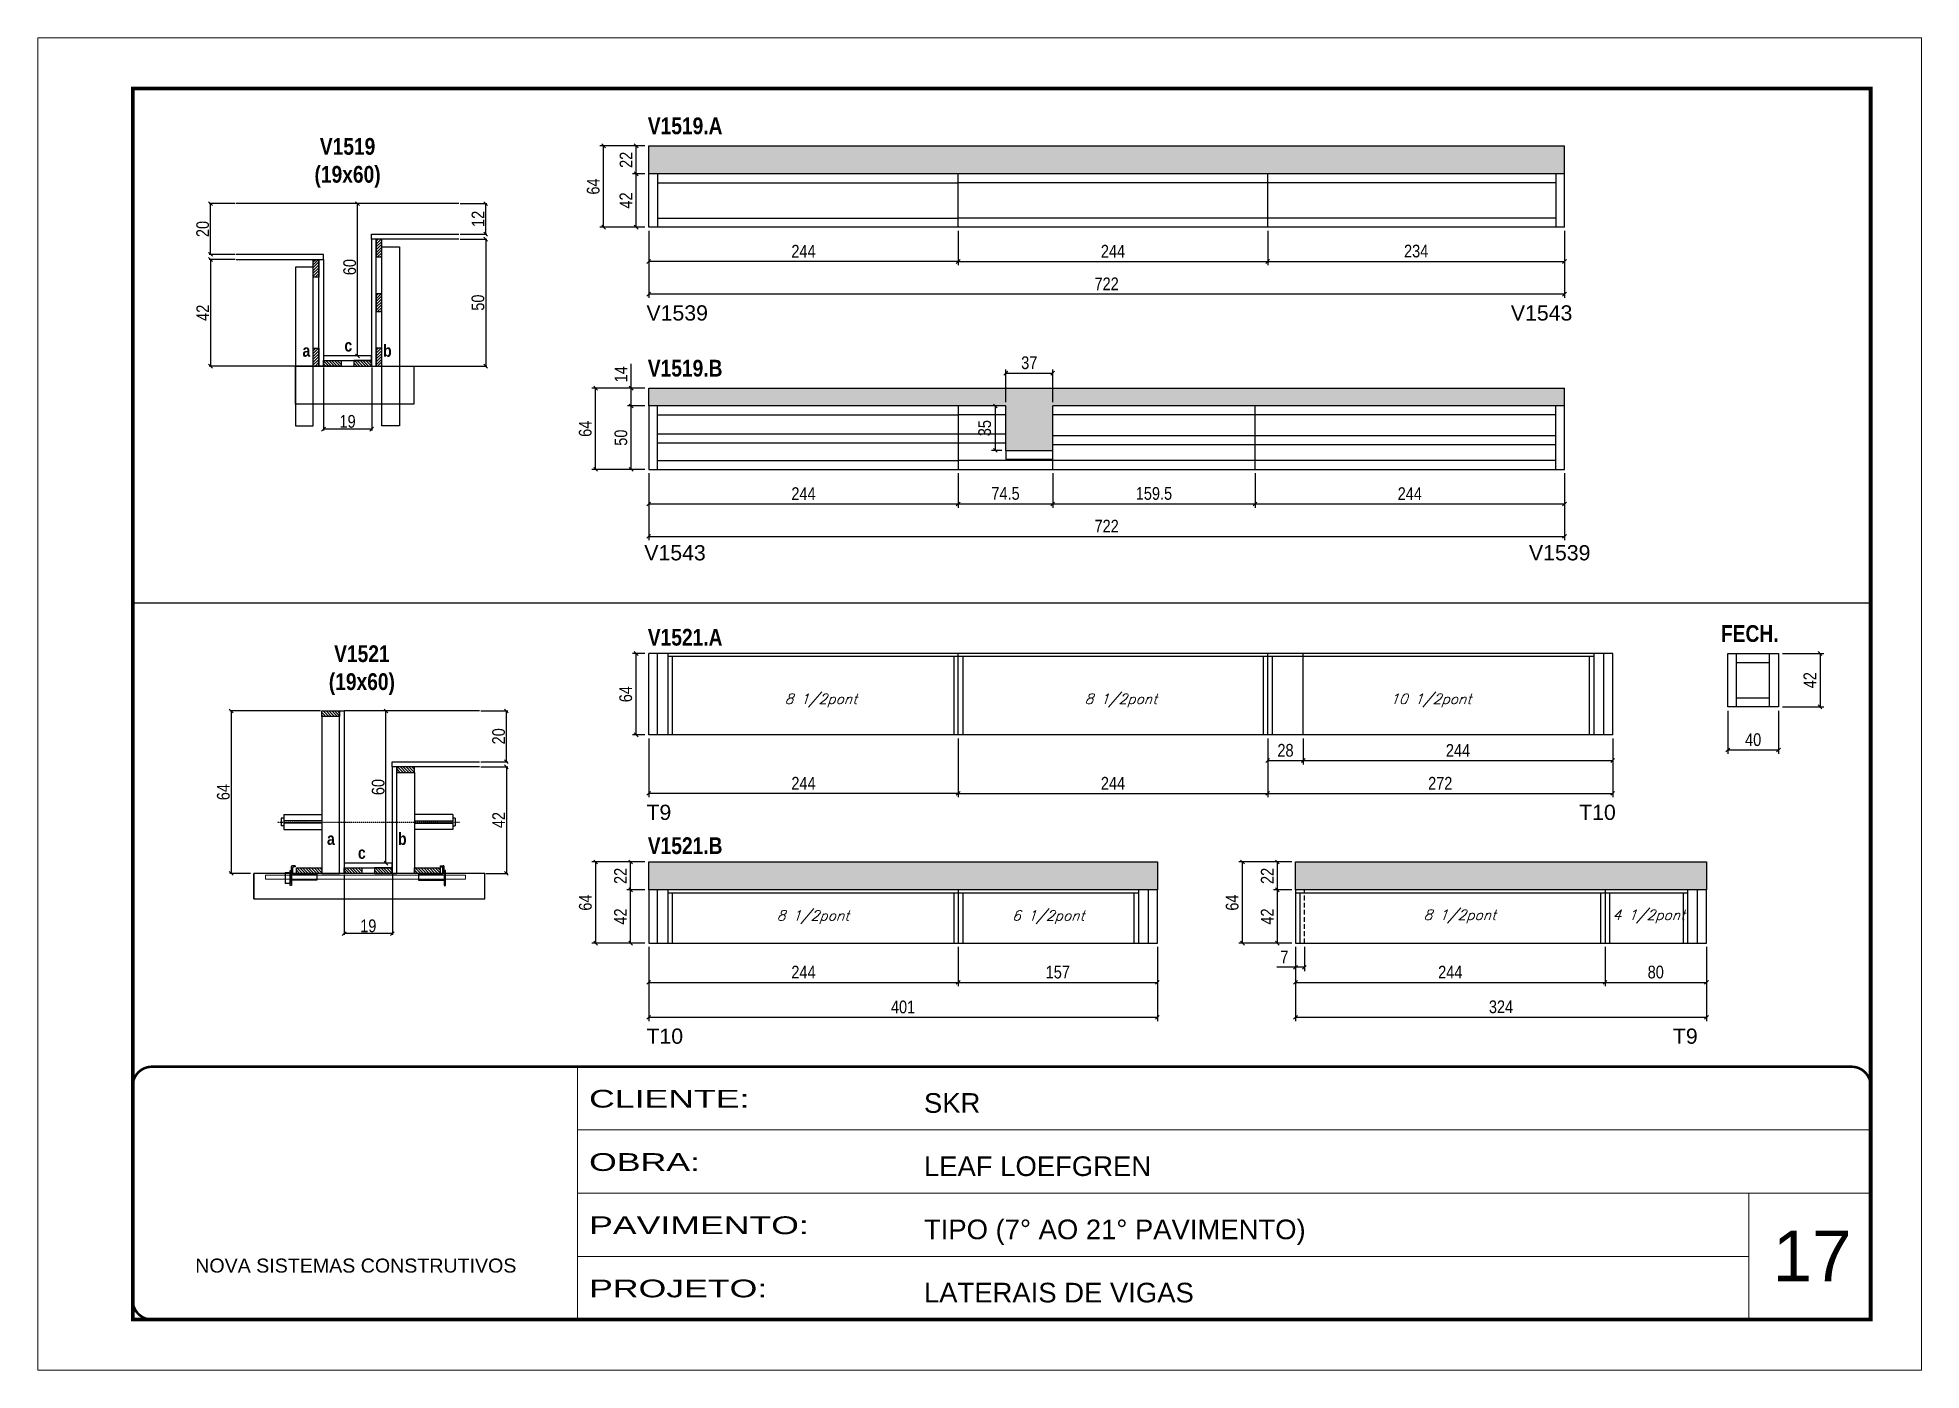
# Model space of a CAD drawing. Extents: x 3309 to 9563, y -2522 to 14608.
# Drawn here: x 3309 to 4794, y 8964 to 10014 of the extents above; entities that cross this region are included whole.
import ezdxf

# ---------------------------------------------------------------- set-up
doc = ezdxf.new("R2010")
doc.units = 0
for name, pattern in [('CONTINUO', [0]), ('DASHED', [0.75, 0.5, -0.25]), ('HIDDEN', [0.375, 0.25, -0.125])]:
    doc.linetypes.add(name, pattern=pattern)
for name, color, linetype in [('5', 5, 'Continuous'), ('barrote', 251, 'Continuous'), ('COTA', 241, 'Continuous'), ('detalhes', 4, 'Continuous'), ('NOMENCLATURA', 7, 'Continuous'), ('Painéis', 200, 'Continuous'), ('presilha', 1, 'Continuous'), ('SARR_2.2x10', 60, 'Continuous'), ('SARR_2.2x7', 40, 'Continuous'), ('SARR_3.5x7', 81, 'Continuous'), ('TENSOR', 3, 'Continuous'), ('texto', 7, 'Continuous')]:
    doc.layers.add(name, color=color, linetype=linetype)
for name, color, linetype, lineweight in [('CARIMBO', 255, 'Continuous', 9), ('CONCRETO', 251, 'Continuous', 25), ('Folhas', 255, 'Continuous', 9), ('SARRAFO DE PRESSAO', 251, 'DASHED', 9), ('SCO-___-LAJ', 2, 'Continuous', 0)]:
    doc.layers.add(name, color=color, linetype=linetype, lineweight=lineweight)
doc.styles.add('ARIAL', font='arial.ttf')
doc.styles.add('COTA TECNICA', font='techl___.ttf', dxfattribs={"height": 10})
doc.styles.add('COTA TECNICA 2X', font='techl___.ttf', dxfattribs={"height": 10})
doc.styles.add('Romans', font='romans.shx')
doc.styles.get("Standard").update_dxf_attribs({"font": 'arial.ttf'})
doc.styles.add('TECNICA', font='techb___.ttf', dxfattribs={"height": 10})
doc.styles.add('Tecnologia', font='')
doc.styles.get('Tecnologia').set_extended_font_data('Forgotten Futurist')
doc.dimstyles.new('PAINEL', dxfattribs={"dimtxt": 10, "dimasz": 3, "dimexe": 3, "dimexo": 3, "dimgap": 3, "dimtad": 1, "dimdec": 1, "dimzin": 12, "dimdsep": 46, "dimtxsty": 'COTA TECNICA', "dimblk1": 'OBLIQUE', "dimblk2": 'OBLIQUE', "dimsah": 1, "dimcen": 0.9, "dimclrd": 4, "dimclre": 4, "dimclrt": 240, "dimadec": 1, "dimazin": 3, "dimtfac": 1, "dimtdec": 1, "dimtmove": 0, "dimatfit": 3, "dimfxl": 1, "dimtolj": 1, "dimtzin": 12, "dimarcsym": 0})
doc.dimstyles.new('SECAO', dxfattribs={"dimscale": 0.333333, "dimtxt": 5, "dimasz": 9, "dimexe": 3, "dimexo": 3, "dimgap": 3, "dimtad": 1, "dimdec": 1, "dimlfac": 0.5, "dimzin": 12, "dimdsep": 46, "dimtxsty": 'COTA TECNICA 2X', "dimblk1": 'OBLIQUE', "dimblk2": 'OBLIQUE', "dimsah": 1, "dimcen": 0.9, "dimclrd": 4, "dimclre": 4, "dimclrt": 240, "dimadec": 1, "dimazin": 3, "dimtfac": 1, "dimtdec": 1, "dimtmove": 0, "dimatfit": 3, "dimfxl": 1, "dimtolj": 1, "dimtzin": 12, "dimarcsym": 0})
pattern_1 = [(135, (36770.1903, -113757.353), (-1.122532015, -1.122532015), [])]
pattern_2 = [(45, (-119985.518, -23466.7219), (-1.122532015, 1.122532015), [])]
pattern_3 = [(135, (36786.496, -114157.0698), (-1.122532015, -1.122532015), [])]
pattern_4 = [(50, (-3189.9875, -378.879), (5.46554, -0.4781726), [0.5715, -6.2865]), (355, (-3189.9875, -378.879), (-1.0573026, 5.7317054), [0.4572, -5.0292175]), (100.451445, (-3189.532, -378.919), (4.4082374, 5.2535326), [0.4857003, -5.3427073]), (46.1842, (-3189.9875, -377.355), (8.1323712, -1.26127), [0.85725, -9.42975]), (96.63556, (-3189.31, -377.46), (7.122124, 7.4227837), [0.7285507, -8.014068]), (351.18415, (-3189.9875, -377.355), (7.122124, 7.422784), [0.685799, -7.543792]), (21, (-3189.2255, -377.736), (4.5484317, -3.067956), [0.5715, -6.2865]), (326, (-3189.2255, -377.736), (1.8540609, 5.525639), [0.4572, -5.0292]), (71.451445, (-3188.8465, -377.992), (6.4024926, 2.457683), [0.4857003, -5.3426981]), (37.5, (-3189.9875, -378.8791), (0.0926581, 2.53665117), [0, -4.96824, 0, -5.1054, 0, -5.04825]), (7.5, (-3189.9875, -378.8791), (2.0045899, 3.00541724), [0, -2.91084, 0, -4.85394, 0, -1.92405]), (327.5, (-3191.6868, -378.8791), (4.06771786, -0.17186232), [0, -1.905, 0, -5.9436, 0, -7.8867]), (317.5, (-3192.4488, -378.879), (4.4438754, 0.7627947), [0, -2.4765, 0, -3.94716, 0, -5.6007])]

msp = doc.modelspace()

# ---------------------------------------------------------------- texts
at = {"layer": '5', "linetype": 'Continuous'}
for s, rotation, p in [('V1539', 0.00004, (3789.31, 9790.69)), ('V1543', 0.00004, (4470.78, 9790.69)), ('V1543', 359.99996, (3787.59, 9601.73, 0)), ('V1539', 359.99996, (4485.03, 9601.73, 0)), ('T9', 0.00004, (3789.31, 9397.22, 0)), ('T10', 0.00004, (4524.6, 9397.22, 0)), ('T10', 0.00004, (3789.31, 9220.85, 0)), ('T9', 0.00004, (4598.51, 9220.85))]:
    msp.add_text(s, height=12, rotation=rotation, dxfattribs=at).set_placement(p)
at = {"layer": 'CARIMBO', "style": 'ARIAL'}
msp.add_text('17', height=40, dxfattribs=at).set_placement((4677.23, 9033.7))
at = {"layer": 'detalhes', "style": 'TECNICA'}
for s, p in [('c', (3551.2, 9766.29)), ('b', (3581.69, 9762.17)), ('a', (3518.13, 9762.18)), ('b', (3593.46, 9377.53)), ('a', (3537.48, 9377.54)), ('c', (3561.85, 9366.57))]:
    msp.add_text(s, height=9.6, dxfattribs=at).set_placement(p)
at = {"layer": 'NOMENCLATURA', "style": 'TECNICA'}
for s, p in [('V1519.A', (3790.39, 9937.5)), ('V1519.B', (3790.39, 9746.55, 0)), ('FECH.', (4636.45, 9537.49, 0)), ('V1521.A', (3790.39, 9534.55, 0)), ('V1521.B', (3790.39, 9370.34, 0))]:
    msp.add_text(s, height=13.2, dxfattribs=at).set_placement(p)
at = {"layer": 'NOMENCLATURA', "char_height": 13.2, "attachment_point": 2, "style": 'TECNICA'}
for s, insert in [('V1519\\P(19x60)', (3553.68, 9934.51)), ('V1521\\P(19x60)', (3564.96, 9534.79))]:
    msp.add_mtext_dynamic_manual_height_columns(s, width=300.2766, gutter_width=1, heights=[0], dxfattribs=dict(at, insert=insert))
at = {"layer": 'texto', "color": 2, "char_height": 8, "attachment_point": 5, "style": 'Romans'}
for s, insert in [('{\\Q19;\\C256;8 1/2pont}', (3926.85, 9491.31, 0)), ('{\\Q19;\\C256;8 1/2pont}', (4163.35, 9491.31, 0)), ('{\\Q19;\\C256;10 1/2pont}', (4407.6, 9491.31, 0)), ('{\\Q19;\\C256;8 1/2pont}', (3920.6, 9320.6, 0)), ('{\\Q19;\\C256;6 1/2pont}', (4106.1, 9320.6, 0)), ('{\\Q19;\\C256;8 1/2pont}', (4430.52, 9321.1, 0)), ('{\\Q19;\\C256;4 1/2pont}', (4579.52, 9321.1, 0))]:
    msp.add_mtext(s, dxfattribs=dict(at, insert=insert))

# ---------------------------------------------------------------- blocks, each defined once
blk = doc.blocks.new('9999999999')
at = {"color": 30, "linetype": 'CONTINUO'}
for p, q in [((98564.6, 34230.2), (98564.6, 34429.4)), ((98564.6, 34379.6), (99584, 34379.6)), ((98564.6, 34329.8), (99488, 34329.8)), ((99584, 34329.8), (99488, 34329.8)), ((99488, 34329.8), (99488, 34230.2)), ((98564.6, 34280), (99488, 34280))]:
    blk.add_line(p, q, dxfattribs=at)
at = {"color": 30, "linetype": 'CONTINUO', "const_width": 2}
blk.add_lwpolyline([(99584, 34230.2), (99584, 34414.4, 0.414214), (99569, 34429.4), (98229, 34429.4, 0.414214), (98214, 34414.4), (98214, 34245.2, 0.414214), (98229, 34230.2), (99584, 34230.2)], format="xyb", dxfattribs=at)
at = {"layer": 'Folhas'}
blk.add_lwpolyline([(98139, 34190.2), (99624, 34190.2), (99624, 35240.2), (98139, 35240.2)], close=True, dxfattribs=at)
at = {"layer": 'Folhas', "color": 30, "const_width": 3}
blk.add_lwpolyline([(98214, 34230.2), (99584, 34230.2), (99584, 35200.2), (98214, 35200.2)], close=True, dxfattribs=at)
at = {"color": 7, "linetype": 'Continuous', "ltscale": 5, "style": 'ARIAL'}
for s, height, p in [('SKR', 15.48, (98837.7, 34393.1)), ('LEAF LOEFGREN', 15.483, (98837.7, 34343.3)), ('TIPO (7° AO 21° PAVIMENTO)', 15.483, (98837.7, 34293.5)), ('NOVA SISTEMAS CONSTRUTIVOS', 11.059, (98263.2, 34267.2)), ('LATERAIS DE VIGAS', 15.483, (98837.7, 34243.7))]:
    blk.add_text(s, height=height, dxfattribs=at).set_placement(p)
at = {"layer": 'Folhas', "color": 7, "style": 'Tecnologia', "width": 1.5}
for s, p in [('CLIENTE:', (98573.7, 34397.2)), ('OBRA:', (98573.7, 34347.3)), ('PAVIMENTO:', (98573.7, 34297.5)), ('PROJETO:', (98573.7, 34247.7))]:
    blk.add_text(s, height=14, dxfattribs=at).set_placement(p)
blk = doc.blocks.new('_Oblique')
at = {"color": 0, "linetype": 'ByBlock', "lineweight": -2}
blk.add_line((-0.5, -0.5), (0.5, 0.5), dxfattribs=at)
blk = doc.blocks.new('*D1953')
at = {"layer": 'COTA', "color": 4, "lineweight": -2, "transparency": 16777216}
for p, q in [((3534.7, 9753.8), (3534.7, 9704.1)), ((3572.7, 9753.8), (3572.7, 9704.1)), ((3572.7, 9705.1), (3534.7, 9705.1))]:
    blk.add_line(p, q, dxfattribs=at)
at = {"layer": 'Defpoints', "color": 0, "transparency": 16777216}
for p in [(3534.7, 9754.8), (3572.7, 9754.8), (3534.7, 9705.1)]:
    blk.add_point(p, dxfattribs=at)
at = {"layer": 'COTA', "color": 4, "lineweight": -2, "transparency": 16777216, "xscale": 3, "yscale": 3, "zscale": 3, "rotation": 180}
blk.add_blockref('_Oblique', (3534.7, 9705.1), dxfattribs=at)
at = {"layer": 'COTA', "color": 4, "lineweight": -2, "transparency": 16777216, "xscale": 3, "yscale": 3, "zscale": 3}
blk.add_blockref('_Oblique', (3572.7, 9705.1), dxfattribs=at)
at = {"layer": 'COTA', "color": 240, "transparency": 16777216, "insert": (3553.7, 9711.2), "char_height": 10, "attachment_point": 5, "style": 'COTA TECNICA 2X'}
blk.add_mtext('\\A1;19', dxfattribs=at)
blk = doc.blocks.new('*D1954')
at = {"layer": 'COTA', "color": 4, "lineweight": -2, "transparency": 16777216}
for p, q in [((3465, 9838.8), (3444.6, 9838.8)), ((3445.6, 9838.8), (3445.6, 9754.8)), ((3525.7, 9754.8), (3444.6, 9754.8))]:
    blk.add_line(p, q, dxfattribs=at)
at = {"layer": 'Defpoints', "color": 0, "transparency": 16777216}
for p in [(3466, 9838.8), (3445.6, 9754.8), (3526.7, 9754.8, 0)]:
    blk.add_point(p, dxfattribs=at)
at = {"layer": 'COTA', "color": 4, "lineweight": -2, "transparency": 16777216, "xscale": 3, "yscale": 3, "zscale": 3}
for p, rotation in [((3445.6, 9838.8), 90), ((3445.6, 9754.8), 270)]:
    blk.add_blockref('_Oblique', p, dxfattribs=dict(at, rotation=rotation))
at = {"layer": 'COTA', "color": 240, "transparency": 16777216, "insert": (3439.5, 9796.8), "char_height": 10, "attachment_point": 5, "rotation": 90, "style": 'COTA TECNICA 2X'}
blk.add_mtext('\\A1;42', dxfattribs=at)
blk = doc.blocks.new('*D1955')
at = {"layer": 'COTA', "color": 4, "lineweight": -2, "transparency": 16777216}
for p, q in [((3642.4, 9854.8), (3663.6, 9854.8)), ((3662.6, 9854.8), (3662.6, 9754.8)), ((3581.7, 9754.8), (3663.6, 9754.8))]:
    blk.add_line(p, q, dxfattribs=at)
at = {"layer": 'Defpoints', "color": 0, "transparency": 16777216}
for p in [(3641.4, 9854.8), (3580.7, 9754.8, 0), (3662.6, 9754.8)]:
    blk.add_point(p, dxfattribs=at)
at = {"layer": 'COTA', "color": 4, "lineweight": -2, "transparency": 16777216, "xscale": 3, "yscale": 3, "zscale": 3}
for p, rotation in [((3662.6, 9854.8), 90), ((3662.6, 9754.8), 270)]:
    blk.add_blockref('_Oblique', p, dxfattribs=dict(at, rotation=rotation))
at = {"layer": 'COTA', "color": 240, "transparency": 16777216, "insert": (3656.5, 9804.8), "char_height": 10, "attachment_point": 5, "rotation": 90, "style": 'COTA TECNICA 2X'}
blk.add_mtext('\\A1;50', dxfattribs=at)
blk = doc.blocks.new('*D1956')
at = {"layer": 'COTA', "color": 4, "lineweight": -2, "transparency": 16777216}
for p, q in [((3571.7, 9882.8), (3560.5, 9882.8)), ((3561.5, 9762.8), (3561.5, 9882.8)), ((3571.7, 9762.8), (3560.5, 9762.8))]:
    blk.add_line(p, q, dxfattribs=at)
at = {"layer": 'Defpoints', "color": 0, "transparency": 16777216}
for p in [(3561.5, 9882.8), (3572.7, 9882.8), (3572.7, 9762.8)]:
    blk.add_point(p, dxfattribs=at)
at = {"layer": 'COTA', "color": 4, "lineweight": -2, "transparency": 16777216, "xscale": 3, "yscale": 3, "zscale": 3}
for p, rotation in [((3561.5, 9882.8), 90), ((3561.5, 9762.8), 270)]:
    blk.add_blockref('_Oblique', p, dxfattribs=dict(at, rotation=rotation))
at = {"layer": 'COTA', "color": 240, "transparency": 16777216, "insert": (3555.4, 9832.8), "char_height": 10, "attachment_point": 5, "rotation": 90, "style": 'COTA TECNICA 2X'}
blk.add_mtext('\\A1;60', dxfattribs=at)
blk = doc.blocks.new('*D1957')
at = {"layer": 'COTA', "color": 4, "lineweight": -2, "transparency": 16777216}
for p, q in [((3642.4, 9882.8), (3663.6, 9882.8)), ((3662.6, 9858.8), (3662.6, 9882.8)), ((3642.4, 9858.8), (3663.6, 9858.8))]:
    blk.add_line(p, q, dxfattribs=at)
at = {"layer": 'Defpoints', "color": 0, "transparency": 16777216}
for p in [(3641.4, 9882.8), (3662.6, 9882.8), (3641.4, 9858.8)]:
    blk.add_point(p, dxfattribs=at)
at = {"layer": 'COTA', "color": 4, "lineweight": -2, "transparency": 16777216, "xscale": 3, "yscale": 3, "zscale": 3}
for p, rotation in [((3662.6, 9882.8), 90), ((3662.6, 9858.8), 270)]:
    blk.add_blockref('_Oblique', p, dxfattribs=dict(at, rotation=rotation))
at = {"layer": 'COTA', "color": 240, "transparency": 16777216, "insert": (3656.5, 9870.8), "char_height": 10, "attachment_point": 5, "rotation": 90, "style": 'COTA TECNICA 2X'}
blk.add_mtext('\\A1;12', dxfattribs=at)
blk = doc.blocks.new('*D1958')
at = {"layer": 'COTA', "color": 4, "lineweight": -2, "transparency": 16777216}
for p, q in [((3465, 9882.8), (3444.6, 9882.8)), ((3445.6, 9842.8), (3445.6, 9882.8)), ((3465, 9842.8), (3444.6, 9842.8))]:
    blk.add_line(p, q, dxfattribs=at)
at = {"layer": 'Defpoints', "color": 0, "transparency": 16777216}
for p in [(3445.6, 9882.8), (3466, 9882.8), (3466, 9842.8)]:
    blk.add_point(p, dxfattribs=at)
at = {"layer": 'COTA', "color": 4, "lineweight": -2, "transparency": 16777216, "xscale": 3, "yscale": 3, "zscale": 3}
for p, rotation in [((3445.6, 9882.8), 90), ((3445.6, 9842.8), 270)]:
    blk.add_blockref('_Oblique', p, dxfattribs=dict(at, rotation=rotation))
at = {"layer": 'COTA', "color": 240, "transparency": 16777216, "insert": (3439.5, 9862.8), "char_height": 10, "attachment_point": 5, "rotation": 90, "style": 'COTA TECNICA 2X'}
blk.add_mtext('\\A1;20', dxfattribs=at)
blk = doc.blocks.new('*D1959')
at = {"layer": 'COTA', "color": 4, "linetype": 'ByBlock', "lineweight": -2, "transparency": 16777216}
for p, q in [((3791.1, 9861.3), (3791.1, 9834.2)), ((4035.1, 9861.3), (4035.1, 9834.2)), ((4035.1, 9837.2), (3791.1, 9837.2))]:
    blk.add_line(p, q, dxfattribs=at)
at = {"layer": 'Defpoints', "color": 0, "linetype": 'ByBlock', "transparency": 16777216}
for p in [(3791.1, 9864.3), (4035.1, 9864.3), (3791.1, 9837.2)]:
    blk.add_point(p, dxfattribs=at)
at = {"layer": 'COTA', "color": 4, "linetype": 'ByBlock', "lineweight": -2, "transparency": 16777216, "xscale": 3, "yscale": 3, "zscale": 3, "rotation": 180}
blk.add_blockref('_Oblique', (3791.1, 9837.2), dxfattribs=at)
at = {"layer": 'COTA', "color": 4, "linetype": 'ByBlock', "lineweight": -2, "transparency": 16777216, "xscale": 3, "yscale": 3, "zscale": 3}
blk.add_blockref('_Oblique', (4035.1, 9837.2), dxfattribs=at)
at = {"layer": 'COTA', "color": 240, "linetype": 'ByBlock', "transparency": 16777216, "insert": (3913.1, 9845.3), "char_height": 10, "attachment_point": 5, "style": 'COTA TECNICA'}
blk.add_mtext('\\A1;244', dxfattribs=at)
blk = doc.blocks.new('*D1960')
at = {"layer": 'COTA', "color": 4, "lineweight": -2, "transparency": 16777216}
for p, q in [((4035.1, 9861.3), (4035.1, 9834.2)), ((4279.1, 9861.3), (4279.1, 9834.2)), ((4035.1, 9837.2), (4279.1, 9837.2))]:
    blk.add_line(p, q, dxfattribs=at)
at = {"layer": 'Defpoints', "color": 0, "transparency": 16777216}
for p in [(4035.1, 9864.3, 0), (4279.1, 9864.3, 0), (4279.1, 9837.2)]:
    blk.add_point(p, dxfattribs=at)
at = {"layer": 'COTA', "color": 4, "lineweight": -2, "transparency": 16777216, "xscale": 3, "yscale": 3, "zscale": 3, "rotation": 180}
blk.add_blockref('_Oblique', (4035.1, 9837.2), dxfattribs=at)
at = {"layer": 'COTA', "color": 4, "lineweight": -2, "transparency": 16777216, "xscale": 3, "yscale": 3, "zscale": 3}
blk.add_blockref('_Oblique', (4279.1, 9837.2), dxfattribs=at)
at = {"layer": 'COTA', "color": 240, "transparency": 16777216, "insert": (4157.1, 9845.3), "char_height": 10, "attachment_point": 5, "style": 'COTA TECNICA'}
blk.add_mtext('\\A1;244', dxfattribs=at)
blk = doc.blocks.new('*D1961')
at = {"layer": 'COTA', "color": 4, "lineweight": -2, "transparency": 16777216}
for p, q in [((4279.1, 9861.3), (4279.1, 9834.2)), ((4513.1, 9861.3), (4513.1, 9834.2)), ((4279.1, 9837.2), (4513.1, 9837.2))]:
    blk.add_line(p, q, dxfattribs=at)
at = {"layer": 'Defpoints', "color": 0, "transparency": 16777216}
for p in [(4279.1, 9864.3, 0), (4513.1, 9864.3, 0), (4513.1, 9837.2)]:
    blk.add_point(p, dxfattribs=at)
at = {"layer": 'COTA', "color": 4, "lineweight": -2, "transparency": 16777216, "xscale": 3, "yscale": 3, "zscale": 3, "rotation": 180}
blk.add_blockref('_Oblique', (4279.1, 9837.2), dxfattribs=at)
at = {"layer": 'COTA', "color": 4, "lineweight": -2, "transparency": 16777216, "xscale": 3, "yscale": 3, "zscale": 3}
blk.add_blockref('_Oblique', (4513.1, 9837.2), dxfattribs=at)
at = {"layer": 'COTA', "color": 240, "transparency": 16777216, "insert": (4396.1, 9845.4), "char_height": 10, "attachment_point": 5, "style": 'COTA TECNICA'}
blk.add_mtext('\\A1;234', dxfattribs=at)
blk = doc.blocks.new('*D1962')
at = {"layer": 'COTA', "color": 4, "lineweight": -2, "transparency": 16777216}
for p, q in [((3791.1, 9861.3), (3791.1, 9808.5)), ((4513.1, 9861.3), (4513.1, 9808.5)), ((4513.1, 9811.5), (3791.1, 9811.5))]:
    blk.add_line(p, q, dxfattribs=at)
at = {"layer": 'Defpoints', "color": 0, "transparency": 16777216}
for p in [(3791.1, 9864.3, 0), (4513.1, 9864.3, 0), (3791.1, 9811.5)]:
    blk.add_point(p, dxfattribs=at)
at = {"layer": 'COTA', "color": 4, "lineweight": -2, "transparency": 16777216, "xscale": 3, "yscale": 3, "zscale": 3, "rotation": 180}
blk.add_blockref('_Oblique', (3791.1, 9811.5), dxfattribs=at)
at = {"layer": 'COTA', "color": 4, "lineweight": -2, "transparency": 16777216, "xscale": 3, "yscale": 3, "zscale": 3}
blk.add_blockref('_Oblique', (4513.1, 9811.5), dxfattribs=at)
at = {"layer": 'COTA', "color": 240, "transparency": 16777216, "insert": (4152.1, 9819.6), "char_height": 10, "attachment_point": 5, "style": 'COTA TECNICA'}
blk.add_mtext('\\A1;722', dxfattribs=at)
blk = doc.blocks.new('*D1963')
at = {"layer": 'COTA', "color": 4, "lineweight": -2, "transparency": 16777216}
for p, q in [((3788.1, 9906.3), (3778.2, 9906.3)), ((3781.2, 9864.3), (3781.2, 9906.3)), ((3788.1, 9864.3), (3778.2, 9864.3))]:
    blk.add_line(p, q, dxfattribs=at)
at = {"layer": 'Defpoints', "color": 0, "transparency": 16777216}
for p in [(3781.2, 9906.3), (3791.1, 9906.3), (3791.1, 9864.3)]:
    blk.add_point(p, dxfattribs=at)
at = {"layer": 'COTA', "color": 4, "lineweight": -2, "transparency": 16777216, "xscale": 3, "yscale": 3, "zscale": 3}
for p, rotation in [((3781.2, 9906.3), 90), ((3781.2, 9864.3), 270)]:
    blk.add_blockref('_Oblique', p, dxfattribs=dict(at, rotation=rotation))
at = {"layer": 'COTA', "color": 240, "transparency": 16777216, "insert": (3773.1, 9885.3), "char_height": 10, "attachment_point": 5, "rotation": 90, "style": 'COTA TECNICA'}
blk.add_mtext('\\A1;42', dxfattribs=at)
blk = doc.blocks.new('*D1964')
at = {"layer": 'COTA', "color": 4, "lineweight": -2, "transparency": 16777216}
for p, q in [((3788.1, 9928.3), (3778.2, 9928.3)), ((3781.2, 9906.3), (3781.2, 9928.3)), ((3788.1, 9906.3), (3778.2, 9906.3))]:
    blk.add_line(p, q, dxfattribs=at)
at = {"layer": 'Defpoints', "color": 0, "transparency": 16777216}
for p in [(3781.2, 9928.3), (3791.1, 9928.3), (3791.1, 9906.3)]:
    blk.add_point(p, dxfattribs=at)
at = {"layer": 'COTA', "color": 4, "lineweight": -2, "transparency": 16777216, "xscale": 3, "yscale": 3, "zscale": 3}
for p, rotation in [((3781.2, 9928.3), 90), ((3781.2, 9906.3), 270)]:
    blk.add_blockref('_Oblique', p, dxfattribs=dict(at, rotation=rotation))
at = {"layer": 'COTA', "color": 240, "transparency": 16777216, "insert": (3773.2, 9917.3), "char_height": 10, "attachment_point": 5, "rotation": 90, "style": 'COTA TECNICA'}
blk.add_mtext('\\A1;22', dxfattribs=at)
blk = doc.blocks.new('*D1965')
at = {"layer": 'COTA', "color": 4, "lineweight": -2, "transparency": 16777216}
for p, q in [((3788.1, 9928.3), (3752.5, 9928.3)), ((3755.5, 9864.3), (3755.5, 9928.3)), ((3788.1, 9864.3), (3752.5, 9864.3))]:
    blk.add_line(p, q, dxfattribs=at)
at = {"layer": 'Defpoints', "color": 0, "transparency": 16777216}
for p in [(3755.5, 9928.3), (3791.1, 9928.3), (3791.1, 9864.3)]:
    blk.add_point(p, dxfattribs=at)
at = {"layer": 'COTA', "color": 4, "lineweight": -2, "transparency": 16777216, "xscale": 3, "yscale": 3, "zscale": 3}
for p, rotation in [((3755.5, 9928.3), 90), ((3755.5, 9864.3), 270)]:
    blk.add_blockref('_Oblique', p, dxfattribs=dict(at, rotation=rotation))
at = {"layer": 'COTA', "color": 240, "transparency": 16777216, "insert": (3747.4, 9896.3), "char_height": 10, "attachment_point": 5, "rotation": 90, "style": 'COTA TECNICA'}
blk.add_mtext('\\A1;64', dxfattribs=at)
blk = doc.blocks.new('*D1967')
at = {"layer": 'COTA', "color": 4, "lineweight": -2, "transparency": 16777216}
for p, q in [((3791.1, 9670.4), (3791.1, 9617.6)), ((4513.1, 9670.4), (4513.1, 9617.6)), ((3791.1, 9620.6), (4513.1, 9620.6))]:
    blk.add_line(p, q, dxfattribs=at)
at = {"layer": 'Defpoints', "color": 0, "transparency": 16777216}
for p in [(3791.1, 9673.4), (4513.1, 9673.4), (4513.1, 9620.6)]:
    blk.add_point(p, dxfattribs=at)
at = {"layer": 'COTA', "color": 4, "lineweight": -2, "transparency": 16777216, "xscale": 3, "yscale": 3, "zscale": 3, "rotation": 180}
blk.add_blockref('_Oblique', (3791.1, 9620.6), dxfattribs=at)
at = {"layer": 'COTA', "color": 4, "lineweight": -2, "transparency": 16777216, "xscale": 3, "yscale": 3, "zscale": 3}
blk.add_blockref('_Oblique', (4513.1, 9620.6), dxfattribs=at)
at = {"layer": 'COTA', "color": 240, "transparency": 16777216, "insert": (4152.1, 9628.7), "char_height": 10, "attachment_point": 5, "style": 'COTA TECNICA'}
blk.add_mtext('\\A1;722', dxfattribs=at)
blk = doc.blocks.new('*D1968')
at = {"layer": 'COTA', "color": 4, "lineweight": -2, "transparency": 16777216}
for p, q in [((3791.1, 9670.4), (3791.1, 9643.2)), ((4035.1, 9670.4), (4035.1, 9643.2)), ((3791.1, 9646.2), (4035.1, 9646.2))]:
    blk.add_line(p, q, dxfattribs=at)
at = {"layer": 'Defpoints', "color": 0, "transparency": 16777216}
for p in [(3791.1, 9673.4), (4035.1, 9673.4), (4035.1, 9646.2)]:
    blk.add_point(p, dxfattribs=at)
at = {"layer": 'COTA', "color": 4, "lineweight": -2, "transparency": 16777216, "xscale": 3, "yscale": 3, "zscale": 3, "rotation": 180}
blk.add_blockref('_Oblique', (3791.1, 9646.2), dxfattribs=at)
at = {"layer": 'COTA', "color": 4, "lineweight": -2, "transparency": 16777216, "xscale": 3, "yscale": 3, "zscale": 3}
blk.add_blockref('_Oblique', (4035.1, 9646.2), dxfattribs=at)
at = {"layer": 'COTA', "color": 240, "transparency": 16777216, "insert": (3913.1, 9654.3), "char_height": 10, "attachment_point": 5, "style": 'COTA TECNICA'}
blk.add_mtext('\\A1;244', dxfattribs=at)
blk = doc.blocks.new('*D1969')
at = {"layer": 'COTA', "color": 4, "lineweight": -2, "transparency": 16777216}
for p, q in [((4035.1, 9670.4), (4035.1, 9643.2)), ((4109.6, 9670.4), (4109.6, 9643.2)), ((4035.1, 9646.2), (4109.6, 9646.2))]:
    blk.add_line(p, q, dxfattribs=at)
at = {"layer": 'Defpoints', "color": 0, "transparency": 16777216}
for p in [(4035.1, 9673.4), (4109.6, 9673.4), (4109.6, 9646.2)]:
    blk.add_point(p, dxfattribs=at)
at = {"layer": 'COTA', "color": 4, "lineweight": -2, "transparency": 16777216, "xscale": 3, "yscale": 3, "zscale": 3, "rotation": 180}
blk.add_blockref('_Oblique', (4035.1, 9646.2), dxfattribs=at)
at = {"layer": 'COTA', "color": 4, "lineweight": -2, "transparency": 16777216, "xscale": 3, "yscale": 3, "zscale": 3}
blk.add_blockref('_Oblique', (4109.6, 9646.2), dxfattribs=at)
at = {"layer": 'COTA', "color": 240, "transparency": 16777216, "insert": (4072.4, 9654.4), "char_height": 10, "attachment_point": 5, "style": 'COTA TECNICA'}
blk.add_mtext('\\A1;74.5', dxfattribs=at)
blk = doc.blocks.new('*D1970')
at = {"layer": 'COTA', "color": 4, "lineweight": -2, "transparency": 16777216}
for p, q in [((4109.6, 9670.4), (4109.6, 9643.2)), ((4269.1, 9670.4), (4269.1, 9643.2)), ((4109.6, 9646.2), (4269.1, 9646.2))]:
    blk.add_line(p, q, dxfattribs=at)
at = {"layer": 'Defpoints', "color": 0, "transparency": 16777216}
for p in [(4109.6, 9673.4), (4269.1, 9673.4), (4269.1, 9646.2)]:
    blk.add_point(p, dxfattribs=at)
at = {"layer": 'COTA', "color": 4, "lineweight": -2, "transparency": 16777216, "xscale": 3, "yscale": 3, "zscale": 3, "rotation": 180}
blk.add_blockref('_Oblique', (4109.6, 9646.2), dxfattribs=at)
at = {"layer": 'COTA', "color": 4, "lineweight": -2, "transparency": 16777216, "xscale": 3, "yscale": 3, "zscale": 3}
blk.add_blockref('_Oblique', (4269.1, 9646.2), dxfattribs=at)
at = {"layer": 'COTA', "color": 240, "transparency": 16777216, "insert": (4189.4, 9654.4), "char_height": 10, "attachment_point": 5, "style": 'COTA TECNICA'}
blk.add_mtext('\\A1;159.5', dxfattribs=at)
blk = doc.blocks.new('*D1966')
at = {"layer": 'COTA', "color": 4, "lineweight": -2, "transparency": 16777216}
for p, q in [((4069.6, 9723.4), (4061.3, 9723.4)), ((4064.3, 9723.4), (4064.3, 9688.4)), ((4069.6, 9688.4), (4061.3, 9688.4))]:
    blk.add_line(p, q, dxfattribs=at)
at = {"layer": 'Defpoints', "color": 0, "transparency": 16777216}
for p in [(4072.6, 9723.4), (4064.3, 9688.4), (4072.6, 9688.4)]:
    blk.add_point(p, dxfattribs=at)
at = {"layer": 'COTA', "color": 4, "lineweight": -2, "transparency": 16777216, "xscale": 3, "yscale": 3, "zscale": 3}
for p, rotation in [((4064.3, 9723.4), 90), ((4064.3, 9688.4), 270)]:
    blk.add_blockref('_Oblique', p, dxfattribs=dict(at, rotation=rotation))
at = {"layer": 'COTA', "color": 240, "transparency": 16777216, "insert": (4056, 9705.9), "char_height": 10, "attachment_point": 5, "rotation": 90, "style": 'COTA TECNICA'}
blk.add_mtext('\\A1;35', dxfattribs=at)
blk = doc.blocks.new('*D1971')
at = {"layer": 'COTA', "color": 4, "lineweight": -2, "transparency": 16777216}
for p, q in [((4269.1, 9670.4), (4269.1, 9643.2)), ((4513.1, 9670.4), (4513.1, 9643.2)), ((4269.1, 9646.2), (4513.1, 9646.2))]:
    blk.add_line(p, q, dxfattribs=at)
at = {"layer": 'Defpoints', "color": 0, "transparency": 16777216}
for p in [(4269.1, 9673.4, 0), (4513.1, 9673.4, 0), (4513.1, 9646.2)]:
    blk.add_point(p, dxfattribs=at)
at = {"layer": 'COTA', "color": 4, "lineweight": -2, "transparency": 16777216, "xscale": 3, "yscale": 3, "zscale": 3, "rotation": 180}
blk.add_blockref('_Oblique', (4269.1, 9646.2), dxfattribs=at)
at = {"layer": 'COTA', "color": 4, "lineweight": -2, "transparency": 16777216, "xscale": 3, "yscale": 3, "zscale": 3}
blk.add_blockref('_Oblique', (4513.1, 9646.2), dxfattribs=at)
at = {"layer": 'COTA', "color": 240, "transparency": 16777216, "insert": (4391.1, 9654.3), "char_height": 10, "attachment_point": 5, "style": 'COTA TECNICA'}
blk.add_mtext('\\A1;244', dxfattribs=at)
blk = doc.blocks.new('*D1972')
at = {"layer": 'COTA', "color": 4, "lineweight": -2, "transparency": 16777216}
for p, q in [((3788.1, 9723.4), (3774.3, 9723.4)), ((3777.3, 9673.4), (3777.3, 9723.4)), ((3788.1, 9673.4), (3774.3, 9673.4))]:
    blk.add_line(p, q, dxfattribs=at)
at = {"layer": 'Defpoints', "color": 0, "transparency": 16777216}
for p in [(3777.3, 9723.4), (3791.1, 9723.4, 0), (3791.1, 9673.4, 0)]:
    blk.add_point(p, dxfattribs=at)
at = {"layer": 'COTA', "color": 4, "lineweight": -2, "transparency": 16777216, "xscale": 3, "yscale": 3, "zscale": 3}
for p, rotation in [((3777.3, 9723.4), 90), ((3777.3, 9673.4), 270)]:
    blk.add_blockref('_Oblique', p, dxfattribs=dict(at, rotation=rotation))
at = {"layer": 'COTA', "color": 240, "transparency": 16777216, "insert": (3769.2, 9698.4), "char_height": 10, "attachment_point": 5, "rotation": 90, "style": 'COTA TECNICA'}
blk.add_mtext('\\A1;50', dxfattribs=at)
blk = doc.blocks.new('*D1973')
at = {"layer": 'COTA', "color": 4, "lineweight": -2, "transparency": 16777216}
for p, q in [((3777.3, 9737.4), (3777.3, 9756.5)), ((3788.1, 9737.4), (3774.3, 9737.4)), ((3777.3, 9723.4), (3777.3, 9737.4)), ((3788.1, 9723.4), (3774.3, 9723.4))]:
    blk.add_line(p, q, dxfattribs=at)
at = {"layer": 'Defpoints', "color": 0, "transparency": 16777216}
for p in [(3777.3, 9737.4), (3791.1, 9737.4, 0), (3791.1, 9723.4, 0)]:
    blk.add_point(p, dxfattribs=at)
at = {"layer": 'COTA', "color": 4, "lineweight": -2, "transparency": 16777216, "xscale": 3, "yscale": 3, "zscale": 3}
for p, rotation in [((3777.3, 9737.4), 90), ((3777.3, 9723.4), 270)]:
    blk.add_blockref('_Oblique', p, dxfattribs=dict(at, rotation=rotation))
at = {"layer": 'COTA', "color": 240, "transparency": 16777216, "insert": (3769.2, 9748.4), "char_height": 10, "attachment_point": 5, "rotation": 90, "style": 'COTA TECNICA'}
blk.add_mtext('\\A1;14', dxfattribs=at)
blk = doc.blocks.new('*D1974')
at = {"layer": 'COTA', "color": 4, "lineweight": -2, "transparency": 16777216}
for p, q in [((3788.1, 9737.4), (3746.2, 9737.4)), ((3749.2, 9673.4), (3749.2, 9737.4)), ((3788.1, 9673.4), (3746.2, 9673.4))]:
    blk.add_line(p, q, dxfattribs=at)
at = {"layer": 'Defpoints', "color": 0, "transparency": 16777216}
for p in [(3749.2, 9737.4), (3791.1, 9737.4, 0), (3791.1, 9673.4, 0)]:
    blk.add_point(p, dxfattribs=at)
at = {"layer": 'COTA', "color": 4, "lineweight": -2, "transparency": 16777216, "xscale": 3, "yscale": 3, "zscale": 3}
for p, rotation in [((3749.2, 9737.4), 90), ((3749.2, 9673.4), 270)]:
    blk.add_blockref('_Oblique', p, dxfattribs=dict(at, rotation=rotation))
at = {"layer": 'COTA', "color": 240, "transparency": 16777216, "insert": (3741.1, 9705.4), "char_height": 10, "attachment_point": 5, "rotation": 90, "style": 'COTA TECNICA'}
blk.add_mtext('\\A1;64', dxfattribs=at)
blk = doc.blocks.new('*D1975')
at = {"layer": 'COTA', "color": 4, "lineweight": -2, "transparency": 16777216}
for p, q in [((4072.6, 9726.4), (4072.6, 9752.2)), ((4072.6, 9749.2), (4109.6, 9749.2)), ((4109.6, 9726.4), (4109.6, 9752.2))]:
    blk.add_line(p, q, dxfattribs=at)
at = {"layer": 'Defpoints', "color": 0, "transparency": 16777216}
for p in [(4109.6, 9749.2), (4072.6, 9723.4, 0), (4109.6, 9723.4, 0)]:
    blk.add_point(p, dxfattribs=at)
at = {"layer": 'COTA', "color": 4, "lineweight": -2, "transparency": 16777216, "xscale": 3, "yscale": 3, "zscale": 3, "rotation": 180}
blk.add_blockref('_Oblique', (4072.6, 9749.2), dxfattribs=at)
at = {"layer": 'COTA', "color": 4, "lineweight": -2, "transparency": 16777216, "xscale": 3, "yscale": 3, "zscale": 3}
blk.add_blockref('_Oblique', (4109.6, 9749.2), dxfattribs=at)
at = {"layer": 'COTA', "color": 240, "transparency": 16777216, "insert": (4091.1, 9757.4), "char_height": 10, "attachment_point": 5, "style": 'COTA TECNICA'}
blk.add_mtext('\\A1;37', dxfattribs=at)
blk = doc.blocks.new('*D2028')
at = {"layer": 'COTA', "color": 4, "lineweight": -2, "transparency": 16777216}
for p, q in [((3551, 9354.1), (3551, 9306.6)), ((3589, 9354.1), (3589, 9306.6)), ((3589, 9307.6), (3551, 9307.6))]:
    blk.add_line(p, q, dxfattribs=at)
at = {"layer": 'Defpoints', "color": 0, "transparency": 16777216}
for p in [(3551, 9355.1), (3589, 9355.1), (3551, 9307.6)]:
    blk.add_point(p, dxfattribs=at)
at = {"layer": 'COTA', "color": 4, "lineweight": -2, "transparency": 16777216, "xscale": 3, "yscale": 3, "zscale": 3, "rotation": 180}
blk.add_blockref('_Oblique', (3551, 9307.6), dxfattribs=at)
at = {"layer": 'COTA', "color": 4, "lineweight": -2, "transparency": 16777216, "xscale": 3, "yscale": 3, "zscale": 3}
blk.add_blockref('_Oblique', (3589, 9307.6), dxfattribs=at)
at = {"layer": 'COTA', "color": 240, "transparency": 16777216, "insert": (3570, 9313.7), "char_height": 10, "attachment_point": 5, "style": 'COTA TECNICA 2X'}
blk.add_mtext('\\A1;19', dxfattribs=at)
blk = doc.blocks.new('PRESILHA METÁLICA 1')
at = {"layer": 'presilha'}
for p, q in [((0, 13), (6, 13)), ((0, 13), (0, 0)), ((6, 0), (0, 0)), ((6, 15.5), (7.5, 15.5)), ((6, -2.5), (6, 15.5)), ((6, 13), (6, 0)), ((7.5, 10.6), (7.5, 19.9)), ((7.5, 15.5), (7.5, -2.5)), ((37.5, 4.1), (7.5, 4.1)), ((12, 21), (8.6, 21)), ((9, 11.6), (9, 18.9)), ((12, 19.5), (9.6, 19.5)), ((37.5, 11), (9.6, 11)), ((12, 21), (12, 19.5)), ((37.5, 11), (37.5, 4.1)), ((7.5, -2.5), (6, -2.5))]:
    blk.add_line(p, q, dxfattribs=at)
for centre, radius, start, end in [((8.6, 19.9), 1.14, 90, 180), ((9.6, 18.9), 0.57, 90, 180), ((9.6, 11.6), 0.57, 180, 270)]:
    blk.add_arc(centre, radius, start, end, dxfattribs=at)
blk = doc.blocks.new('PRESILHA METÁLICA 2')
at = {"layer": 'presilha'}
for p, q in [((-5.2, 23.5), (-5.2, 22)), ((-5.2, 23.5), (-1.9, 23.5)), ((-0.8, 14.6), (-0.8, 22.4)), ((-30.8, 13.5), (-30.8, 6.6)), ((-30.8, 13.5), (-2.8, 13.5)), ((-30.8, 6.6), (-0.8, 6.6)), ((-5.2, 22), (-2.8, 22)), ((-2.2, 14.1), (-2.2, 21.4)), ((0.8, 18), (-0.8, 18)), ((-0.8, 18), (-0.8, 0)), ((-0.8, 0), (0.8, 0)), ((0.8, 0), (0.8, 18))]:
    blk.add_line(p, q, dxfattribs=at)
for centre, radius, start, end in [((-1.9, 22.4), 1.14, 0, 90), ((-2.8, 21.4), 0.57, 0, 90), ((-2.8, 14.1), 0.57, 270, 0)]:
    blk.add_arc(centre, radius, start, end, dxfattribs=at)
blk = doc.blocks.new('*D2029')
at = {"layer": 'COTA', "color": 4, "lineweight": -2, "transparency": 16777216}
for p, q in [((3532.4, 9483.1), (3460.9, 9483.1)), ((3461.9, 9483.1), (3461.9, 9355.1)), ((3477.1, 9355.1), (3460.9, 9355.1))]:
    blk.add_line(p, q, dxfattribs=at)
at = {"layer": 'Defpoints', "color": 0, "transparency": 16777216}
for p in [(3533.4, 9483.1), (3461.9, 9355.1), (3478.1, 9355.1)]:
    blk.add_point(p, dxfattribs=at)
at = {"layer": 'COTA', "color": 4, "lineweight": -2, "transparency": 16777216, "xscale": 3, "yscale": 3, "zscale": 3}
for p, rotation in [((3461.9, 9483.1), 90), ((3461.9, 9355.1), 270)]:
    blk.add_blockref('_Oblique', p, dxfattribs=dict(at, rotation=rotation))
at = {"layer": 'COTA', "color": 240, "transparency": 16777216, "insert": (3455.8, 9419.1), "char_height": 10, "attachment_point": 5, "rotation": 90, "style": 'COTA TECNICA 2X'}
blk.add_mtext('\\A1;64', dxfattribs=at)
blk = doc.blocks.new('*D2030')
at = {"layer": 'COTA', "color": 4, "lineweight": -2, "transparency": 16777216}
for p, q in [((3658.7, 9439.1), (3679.9, 9439.1)), ((3678.9, 9439.1), (3678.9, 9355.1)), ((3662.8, 9355.1), (3679.9, 9355.1))]:
    blk.add_line(p, q, dxfattribs=at)
at = {"layer": 'Defpoints', "color": 0, "transparency": 16777216}
for p in [(3657.7, 9439.1), (3661.8, 9355.1), (3678.9, 9355.1)]:
    blk.add_point(p, dxfattribs=at)
at = {"layer": 'COTA', "color": 4, "lineweight": -2, "transparency": 16777216, "xscale": 3, "yscale": 3, "zscale": 3}
for p, rotation in [((3678.9, 9439.1), 90), ((3678.9, 9355.1), 270)]:
    blk.add_blockref('_Oblique', p, dxfattribs=dict(at, rotation=rotation))
at = {"layer": 'COTA', "color": 240, "transparency": 16777216, "insert": (3672.8, 9397.1), "char_height": 10, "attachment_point": 5, "rotation": 90, "style": 'COTA TECNICA 2X'}
blk.add_mtext('\\A1;42', dxfattribs=at)
blk = doc.blocks.new('*D2031')
at = {"layer": 'COTA', "color": 4, "lineweight": -2, "transparency": 16777216}
for p, q in [((3588, 9483.1), (3582.9, 9483.1)), ((3583.9, 9363.1), (3583.9, 9483.1)), ((3588, 9363.1), (3582.9, 9363.1))]:
    blk.add_line(p, q, dxfattribs=at)
at = {"layer": 'Defpoints', "color": 0, "transparency": 16777216}
for p in [(3583.9, 9483.1), (3589, 9483.1), (3589, 9363.1)]:
    blk.add_point(p, dxfattribs=at)
at = {"layer": 'COTA', "color": 4, "lineweight": -2, "transparency": 16777216, "xscale": 3, "yscale": 3, "zscale": 3}
for p, rotation in [((3583.9, 9483.1), 90), ((3583.9, 9363.1), 270)]:
    blk.add_blockref('_Oblique', p, dxfattribs=dict(at, rotation=rotation))
at = {"layer": 'COTA', "color": 240, "transparency": 16777216, "insert": (3577.8, 9423.1), "char_height": 10, "attachment_point": 5, "rotation": 90, "style": 'COTA TECNICA 2X'}
blk.add_mtext('\\A1;60', dxfattribs=at)
blk = doc.blocks.new('*D2032')
at = {"layer": 'COTA', "color": 4, "lineweight": -2, "transparency": 16777216}
for p, q in [((3658.7, 9483.1), (3679.9, 9483.1)), ((3678.9, 9443.1), (3678.9, 9483.1)), ((3658.7, 9443.1), (3679.9, 9443.1))]:
    blk.add_line(p, q, dxfattribs=at)
at = {"layer": 'Defpoints', "color": 0, "transparency": 16777216}
for p in [(3657.7, 9483.1), (3678.9, 9483.1), (3657.7, 9443.1)]:
    blk.add_point(p, dxfattribs=at)
at = {"layer": 'COTA', "color": 4, "lineweight": -2, "transparency": 16777216, "xscale": 3, "yscale": 3, "zscale": 3}
for p, rotation in [((3678.9, 9483.1), 90), ((3678.9, 9443.1), 270)]:
    blk.add_blockref('_Oblique', p, dxfattribs=dict(at, rotation=rotation))
at = {"layer": 'COTA', "color": 240, "transparency": 16777216, "insert": (3672.8, 9463.1), "char_height": 10, "attachment_point": 5, "rotation": 90, "style": 'COTA TECNICA 2X'}
blk.add_mtext('\\A1;20', dxfattribs=at)
blk = doc.blocks.new('*D2033')
at = {"layer": 'COTA', "color": 4, "linetype": 'ByBlock', "lineweight": -2, "transparency": 16777216}
for p, q in [((3791.1, 9461.3), (3791.1, 9415.1)), ((4035.1, 9461.3), (4035.1, 9415.1)), ((4035.1, 9418.1), (3791.1, 9418.1))]:
    blk.add_line(p, q, dxfattribs=at)
at = {"layer": 'Defpoints', "color": 0, "linetype": 'ByBlock', "transparency": 16777216}
for p in [(3791.1, 9464.3), (4035.1, 9464.3), (3791.1, 9418.1)]:
    blk.add_point(p, dxfattribs=at)
at = {"layer": 'COTA', "color": 4, "linetype": 'ByBlock', "lineweight": -2, "transparency": 16777216, "xscale": 3, "yscale": 3, "zscale": 3, "rotation": 180}
blk.add_blockref('_Oblique', (3791.1, 9418.1), dxfattribs=at)
at = {"layer": 'COTA', "color": 4, "linetype": 'ByBlock', "lineweight": -2, "transparency": 16777216, "xscale": 3, "yscale": 3, "zscale": 3}
blk.add_blockref('_Oblique', (4035.1, 9418.1), dxfattribs=at)
at = {"layer": 'COTA', "color": 240, "linetype": 'ByBlock', "transparency": 16777216, "insert": (3913.1, 9426.1), "char_height": 10, "attachment_point": 5, "style": 'COTA TECNICA'}
blk.add_mtext('\\A1;244', dxfattribs=at)
blk = doc.blocks.new('*D2034')
at = {"layer": 'COTA', "color": 4, "lineweight": -2, "transparency": 16777216}
for p, q in [((4035.1, 9461.3), (4035.1, 9415.1)), ((4279.1, 9461.3), (4279.1, 9415.1)), ((4035.1, 9418.1), (4279.1, 9418.1))]:
    blk.add_line(p, q, dxfattribs=at)
at = {"layer": 'Defpoints', "color": 0, "transparency": 16777216}
for p in [(4035.1, 9464.3, 0), (4279.1, 9464.3, 0), (4279.1, 9418.1)]:
    blk.add_point(p, dxfattribs=at)
at = {"layer": 'COTA', "color": 4, "lineweight": -2, "transparency": 16777216, "xscale": 3, "yscale": 3, "zscale": 3, "rotation": 180}
blk.add_blockref('_Oblique', (4035.1, 9418.1), dxfattribs=at)
at = {"layer": 'COTA', "color": 4, "lineweight": -2, "transparency": 16777216, "xscale": 3, "yscale": 3, "zscale": 3}
blk.add_blockref('_Oblique', (4279.1, 9418.1), dxfattribs=at)
at = {"layer": 'COTA', "color": 240, "transparency": 16777216, "insert": (4157.1, 9426.1), "char_height": 10, "attachment_point": 5, "style": 'COTA TECNICA'}
blk.add_mtext('\\A1;244', dxfattribs=at)
blk = doc.blocks.new('*D2035')
at = {"layer": 'COTA', "color": 4, "lineweight": -2, "transparency": 16777216}
for p, q in [((4279.1, 9461.3), (4279.1, 9415.1)), ((4551.1, 9461.3), (4551.1, 9415.1)), ((4279.1, 9418.1), (4551.1, 9418.1))]:
    blk.add_line(p, q, dxfattribs=at)
at = {"layer": 'Defpoints', "color": 0, "transparency": 16777216}
for p in [(4279.1, 9464.3, 0), (4551.1, 9464.3, 0), (4551.1, 9418.1)]:
    blk.add_point(p, dxfattribs=at)
at = {"layer": 'COTA', "color": 4, "lineweight": -2, "transparency": 16777216, "xscale": 3, "yscale": 3, "zscale": 3, "rotation": 180}
blk.add_blockref('_Oblique', (4279.1, 9418.1), dxfattribs=at)
at = {"layer": 'COTA', "color": 4, "lineweight": -2, "transparency": 16777216, "xscale": 3, "yscale": 3, "zscale": 3}
blk.add_blockref('_Oblique', (4551.1, 9418.1), dxfattribs=at)
at = {"layer": 'COTA', "color": 240, "transparency": 16777216, "insert": (4415.1, 9426.1), "char_height": 10, "attachment_point": 5, "style": 'COTA TECNICA'}
blk.add_mtext('\\A1;272', dxfattribs=at)
blk = doc.blocks.new('*D2038')
at = {"layer": 'COTA', "color": 4, "lineweight": -2, "transparency": 16777216}
for p, q in [((3788.1, 9528.3), (3778.2, 9528.3)), ((3781.2, 9464.3), (3781.2, 9528.3)), ((3788.1, 9464.3), (3778.2, 9464.3))]:
    blk.add_line(p, q, dxfattribs=at)
at = {"layer": 'Defpoints', "color": 0, "transparency": 16777216}
for p in [(3781.2, 9528.3), (3791.1, 9528.3), (3791.1, 9464.3)]:
    blk.add_point(p, dxfattribs=at)
at = {"layer": 'COTA', "color": 4, "lineweight": -2, "transparency": 16777216, "xscale": 3, "yscale": 3, "zscale": 3}
for p, rotation in [((3781.2, 9528.3), 90), ((3781.2, 9464.3), 270)]:
    blk.add_blockref('_Oblique', p, dxfattribs=dict(at, rotation=rotation))
at = {"layer": 'COTA', "color": 240, "transparency": 16777216, "insert": (3773, 9496.3), "char_height": 10, "attachment_point": 5, "rotation": 90, "style": 'COTA TECNICA'}
blk.add_mtext('\\A1;64', dxfattribs=at)
blk = doc.blocks.new('*D2036')
at = {"layer": 'COTA', "color": 4, "lineweight": -2, "transparency": 16777216}
for p, q in [((4279.1, 9461.3), (4279.1, 9441)), ((4307.1, 9461.3), (4307.1, 9441)), ((4279.1, 9444), (4307.1, 9444))]:
    blk.add_line(p, q, dxfattribs=at)
at = {"layer": 'Defpoints', "color": 0, "transparency": 16777216}
for p in [(4279.1, 9464.3), (4307.1, 9464.3), (4307.1, 9444)]:
    blk.add_point(p, dxfattribs=at)
at = {"layer": 'COTA', "color": 4, "lineweight": -2, "transparency": 16777216, "xscale": 3, "yscale": 3, "zscale": 3, "rotation": 180}
blk.add_blockref('_Oblique', (4279.1, 9444), dxfattribs=at)
at = {"layer": 'COTA', "color": 4, "lineweight": -2, "transparency": 16777216, "xscale": 3, "yscale": 3, "zscale": 3}
blk.add_blockref('_Oblique', (4307.1, 9444), dxfattribs=at)
at = {"layer": 'COTA', "color": 240, "transparency": 16777216, "insert": (4293.1, 9452), "char_height": 10, "attachment_point": 5, "style": 'COTA TECNICA'}
blk.add_mtext('\\A1;28', dxfattribs=at)
blk = doc.blocks.new('*D2037')
at = {"layer": 'COTA', "color": 4, "lineweight": -2, "transparency": 16777216}
for p, q in [((4307.1, 9461.3), (4307.1, 9441)), ((4551.1, 9461.3), (4551.1, 9441)), ((4307.1, 9444), (4551.1, 9444))]:
    blk.add_line(p, q, dxfattribs=at)
at = {"layer": 'Defpoints', "color": 0, "transparency": 16777216}
for p in [(4307.1, 9464.3), (4551.1, 9464.3), (4551.1, 9444)]:
    blk.add_point(p, dxfattribs=at)
at = {"layer": 'COTA', "color": 4, "lineweight": -2, "transparency": 16777216, "xscale": 3, "yscale": 3, "zscale": 3, "rotation": 180}
blk.add_blockref('_Oblique', (4307.1, 9444), dxfattribs=at)
at = {"layer": 'COTA', "color": 4, "lineweight": -2, "transparency": 16777216, "xscale": 3, "yscale": 3, "zscale": 3}
blk.add_blockref('_Oblique', (4551.1, 9444), dxfattribs=at)
at = {"layer": 'COTA', "color": 240, "transparency": 16777216, "insert": (4429.1, 9452), "char_height": 10, "attachment_point": 5, "style": 'COTA TECNICA'}
blk.add_mtext('\\A1;244', dxfattribs=at)
blk = doc.blocks.new('*D2039')
at = {"layer": 'COTA', "color": 4, "lineweight": -2, "transparency": 16777216}
for p, q in [((3788.1, 9342.1), (3773.8, 9342.1)), ((3776.8, 9300.1), (3776.8, 9342.1)), ((3788.1, 9300.1), (3773.8, 9300.1))]:
    blk.add_line(p, q, dxfattribs=at)
at = {"layer": 'Defpoints', "color": 0, "transparency": 16777216}
for p in [(3776.8, 9342.1), (3791.1, 9342.1), (3791.1, 9300.1)]:
    blk.add_point(p, dxfattribs=at)
at = {"layer": 'COTA', "color": 4, "lineweight": -2, "transparency": 16777216, "xscale": 3, "yscale": 3, "zscale": 3}
for p, rotation in [((3776.8, 9342.1), 90), ((3776.8, 9300.1), 270)]:
    blk.add_blockref('_Oblique', p, dxfattribs=dict(at, rotation=rotation))
at = {"layer": 'COTA', "color": 240, "transparency": 16777216, "insert": (3768.8, 9321.1), "char_height": 10, "attachment_point": 5, "rotation": 90, "style": 'COTA TECNICA'}
blk.add_mtext('\\A1;42', dxfattribs=at)
blk = doc.blocks.new('*D2040')
at = {"layer": 'COTA', "color": 4, "lineweight": -2, "transparency": 16777216}
for p, q in [((3791.1, 9297.1), (3791.1, 9238.7)), ((4192.1, 9297.1), (4192.1, 9238.7)), ((3791.1, 9241.7), (4192.1, 9241.7))]:
    blk.add_line(p, q, dxfattribs=at)
at = {"layer": 'Defpoints', "color": 0, "transparency": 16777216}
for p in [(3791.1, 9300.1), (4192.1, 9300.1), (4192.1, 9241.7)]:
    blk.add_point(p, dxfattribs=at)
at = {"layer": 'COTA', "color": 4, "lineweight": -2, "transparency": 16777216, "xscale": 3, "yscale": 3, "zscale": 3, "rotation": 180}
blk.add_blockref('_Oblique', (3791.1, 9241.7), dxfattribs=at)
at = {"layer": 'COTA', "color": 4, "lineweight": -2, "transparency": 16777216, "xscale": 3, "yscale": 3, "zscale": 3}
blk.add_blockref('_Oblique', (4192.1, 9241.7), dxfattribs=at)
at = {"layer": 'COTA', "color": 240, "transparency": 16777216, "insert": (3991.6, 9249.8), "char_height": 10, "attachment_point": 5, "style": 'COTA TECNICA'}
blk.add_mtext('\\A1;401', dxfattribs=at)
blk = doc.blocks.new('*D2041')
at = {"layer": 'COTA', "color": 4, "lineweight": -2, "transparency": 16777216}
for p, q in [((3791.1, 9297.1), (3791.1, 9266.2)), ((4035.1, 9297.1), (4035.1, 9266.2)), ((3791.1, 9269.2), (4035.1, 9269.2))]:
    blk.add_line(p, q, dxfattribs=at)
at = {"layer": 'Defpoints', "color": 0, "transparency": 16777216}
for p in [(3791.1, 9300.1), (4035.1, 9300.1), (4035.1, 9269.2)]:
    blk.add_point(p, dxfattribs=at)
at = {"layer": 'COTA', "color": 4, "lineweight": -2, "transparency": 16777216, "xscale": 3, "yscale": 3, "zscale": 3, "rotation": 180}
blk.add_blockref('_Oblique', (3791.1, 9269.2), dxfattribs=at)
at = {"layer": 'COTA', "color": 4, "lineweight": -2, "transparency": 16777216, "xscale": 3, "yscale": 3, "zscale": 3}
blk.add_blockref('_Oblique', (4035.1, 9269.2), dxfattribs=at)
at = {"layer": 'COTA', "color": 240, "transparency": 16777216, "insert": (3913.1, 9277.3), "char_height": 10, "attachment_point": 5, "style": 'COTA TECNICA'}
blk.add_mtext('\\A1;244', dxfattribs=at)
blk = doc.blocks.new('*D2042')
at = {"layer": 'COTA', "color": 4, "lineweight": -2, "transparency": 16777216}
for p, q in [((4035.1, 9297.1), (4035.1, 9266.2)), ((4192.1, 9297.1), (4192.1, 9266.2)), ((4035.1, 9269.2), (4192.1, 9269.2))]:
    blk.add_line(p, q, dxfattribs=at)
at = {"layer": 'Defpoints', "color": 0, "transparency": 16777216}
for p in [(4035.1, 9300.1), (4192.1, 9300.1), (4192.1, 9269.2)]:
    blk.add_point(p, dxfattribs=at)
at = {"layer": 'COTA', "color": 4, "lineweight": -2, "transparency": 16777216, "xscale": 3, "yscale": 3, "zscale": 3, "rotation": 180}
blk.add_blockref('_Oblique', (4035.1, 9269.2), dxfattribs=at)
at = {"layer": 'COTA', "color": 4, "lineweight": -2, "transparency": 16777216, "xscale": 3, "yscale": 3, "zscale": 3}
blk.add_blockref('_Oblique', (4192.1, 9269.2), dxfattribs=at)
at = {"layer": 'COTA', "color": 240, "transparency": 16777216, "insert": (4113.6, 9277.3), "char_height": 10, "attachment_point": 5, "style": 'COTA TECNICA'}
blk.add_mtext('\\A1;157', dxfattribs=at)
blk = doc.blocks.new('*D2043')
at = {"layer": 'COTA', "color": 4, "lineweight": -2, "transparency": 16777216}
for p, q in [((4301, 9297.1), (4301, 9238.7)), ((4625, 9297.1), (4625, 9238.7)), ((4301, 9241.7), (4625, 9241.7))]:
    blk.add_line(p, q, dxfattribs=at)
at = {"layer": 'Defpoints', "color": 0, "transparency": 16777216}
for p in [(4301, 9300.1), (4625, 9300.1), (4625, 9241.7)]:
    blk.add_point(p, dxfattribs=at)
at = {"layer": 'COTA', "color": 4, "lineweight": -2, "transparency": 16777216, "xscale": 3, "yscale": 3, "zscale": 3, "rotation": 180}
blk.add_blockref('_Oblique', (4301, 9241.7), dxfattribs=at)
at = {"layer": 'COTA', "color": 4, "lineweight": -2, "transparency": 16777216, "xscale": 3, "yscale": 3, "zscale": 3}
blk.add_blockref('_Oblique', (4625, 9241.7), dxfattribs=at)
at = {"layer": 'COTA', "color": 240, "transparency": 16777216, "insert": (4463, 9249.9), "char_height": 10, "attachment_point": 5, "style": 'COTA TECNICA'}
blk.add_mtext('\\A1;324', dxfattribs=at)
blk = doc.blocks.new('*D2044')
at = {"layer": 'COTA', "color": 4, "lineweight": -2, "transparency": 16777216}
for p, q in [((4301, 9297.1), (4301, 9266.2)), ((4545, 9297.1), (4545, 9266.2)), ((4301, 9269.2), (4545, 9269.2))]:
    blk.add_line(p, q, dxfattribs=at)
at = {"layer": 'Defpoints', "color": 0, "transparency": 16777216}
for p in [(4301, 9300.1), (4545, 9300.1), (4545, 9269.2)]:
    blk.add_point(p, dxfattribs=at)
at = {"layer": 'COTA', "color": 4, "lineweight": -2, "transparency": 16777216, "xscale": 3, "yscale": 3, "zscale": 3, "rotation": 180}
blk.add_blockref('_Oblique', (4301, 9269.2), dxfattribs=at)
at = {"layer": 'COTA', "color": 4, "lineweight": -2, "transparency": 16777216, "xscale": 3, "yscale": 3, "zscale": 3}
blk.add_blockref('_Oblique', (4545, 9269.2), dxfattribs=at)
at = {"layer": 'COTA', "color": 240, "transparency": 16777216, "insert": (4423, 9277.3), "char_height": 10, "attachment_point": 5, "style": 'COTA TECNICA'}
blk.add_mtext('\\A1;244', dxfattribs=at)
blk = doc.blocks.new('*D2045')
at = {"layer": 'COTA', "color": 4, "lineweight": -2, "transparency": 16777216}
for p, q in [((4545, 9297.1), (4545, 9266.2)), ((4625, 9297.1), (4625, 9266.2)), ((4545, 9269.2), (4625, 9269.2))]:
    blk.add_line(p, q, dxfattribs=at)
at = {"layer": 'Defpoints', "color": 0, "transparency": 16777216}
for p in [(4545, 9300.1), (4625, 9300.1), (4625, 9269.2)]:
    blk.add_point(p, dxfattribs=at)
at = {"layer": 'COTA', "color": 4, "lineweight": -2, "transparency": 16777216, "xscale": 3, "yscale": 3, "zscale": 3, "rotation": 180}
blk.add_blockref('_Oblique', (4545, 9269.2), dxfattribs=at)
at = {"layer": 'COTA', "color": 4, "lineweight": -2, "transparency": 16777216, "xscale": 3, "yscale": 3, "zscale": 3}
blk.add_blockref('_Oblique', (4625, 9269.2), dxfattribs=at)
at = {"layer": 'COTA', "color": 240, "transparency": 16777216, "insert": (4585, 9277.3), "char_height": 10, "attachment_point": 5, "style": 'COTA TECNICA'}
blk.add_mtext('\\A1;80', dxfattribs=at)
blk = doc.blocks.new('*D2046')
at = {"layer": 'COTA', "color": 4, "lineweight": -2, "transparency": 16777216}
for p, q in [((3788.1, 9364.1), (3773.8, 9364.1)), ((3776.8, 9342.1), (3776.8, 9364.1)), ((3788.1, 9342.1), (3773.8, 9342.1))]:
    blk.add_line(p, q, dxfattribs=at)
at = {"layer": 'Defpoints', "color": 0, "transparency": 16777216}
for p in [(3776.8, 9364.1), (3791.1, 9364.1), (3791.1, 9342.1)]:
    blk.add_point(p, dxfattribs=at)
at = {"layer": 'COTA', "color": 4, "lineweight": -2, "transparency": 16777216, "xscale": 3, "yscale": 3, "zscale": 3}
for p, rotation in [((3776.8, 9364.1), 90), ((3776.8, 9342.1), 270)]:
    blk.add_blockref('_Oblique', p, dxfattribs=dict(at, rotation=rotation))
at = {"layer": 'COTA', "color": 240, "transparency": 16777216, "insert": (3768.8, 9353.1), "char_height": 10, "attachment_point": 5, "rotation": 90, "style": 'COTA TECNICA'}
blk.add_mtext('\\A1;22', dxfattribs=at)
blk = doc.blocks.new('*D2047')
at = {"layer": 'COTA', "color": 4, "lineweight": -2, "transparency": 16777216}
for p, q in [((3788.1, 9364.1), (3746.3, 9364.1)), ((3749.3, 9300.1), (3749.3, 9364.1)), ((3788.1, 9300.1), (3746.3, 9300.1))]:
    blk.add_line(p, q, dxfattribs=at)
at = {"layer": 'Defpoints', "color": 0, "transparency": 16777216}
for p in [(3749.3, 9364.1), (3791.1, 9364.1), (3791.1, 9300.1)]:
    blk.add_point(p, dxfattribs=at)
at = {"layer": 'COTA', "color": 4, "lineweight": -2, "transparency": 16777216, "xscale": 3, "yscale": 3, "zscale": 3}
for p, rotation in [((3749.3, 9364.1), 90), ((3749.3, 9300.1), 270)]:
    blk.add_blockref('_Oblique', p, dxfattribs=dict(at, rotation=rotation))
at = {"layer": 'COTA', "color": 240, "transparency": 16777216, "insert": (3741.2, 9332.1), "char_height": 10, "attachment_point": 5, "rotation": 90, "style": 'COTA TECNICA'}
blk.add_mtext('\\A1;64', dxfattribs=at)
blk = doc.blocks.new('*D2048')
at = {"layer": 'COTA', "color": 4, "lineweight": -2, "transparency": 16777216}
for p, q in [((4301, 9297.1), (4301, 9278.1)), ((4308, 9297.1), (4308, 9278.1)), ((4301, 9281.1), (4286.3, 9281.1)), ((4308, 9281.1), (4301, 9281.1))]:
    blk.add_line(p, q, dxfattribs=at)
at = {"layer": 'Defpoints', "color": 0, "transparency": 16777216}
for p in [(4301, 9300.1), (4308, 9300.1), (4301, 9281.1)]:
    blk.add_point(p, dxfattribs=at)
at = {"layer": 'COTA', "color": 4, "lineweight": -2, "transparency": 16777216, "xscale": 3, "yscale": 3, "zscale": 3, "rotation": 180}
blk.add_blockref('_Oblique', (4301, 9281.1), dxfattribs=at)
at = {"layer": 'COTA', "color": 4, "lineweight": -2, "transparency": 16777216, "xscale": 3, "yscale": 3, "zscale": 3}
blk.add_blockref('_Oblique', (4308, 9281.1), dxfattribs=at)
at = {"layer": 'COTA', "color": 240, "transparency": 16777216, "insert": (4292.2, 9289.2), "char_height": 10, "attachment_point": 5, "style": 'COTA TECNICA'}
blk.add_mtext('\\A1;7', dxfattribs=at)
blk = doc.blocks.new('*D2051')
at = {"layer": 'COTA', "color": 4, "lineweight": -2, "transparency": 16777216}
for p, q in [((4298, 9342.1), (4283.7, 9342.1)), ((4286.7, 9300.1), (4286.7, 9342.1)), ((4298, 9300.1), (4283.7, 9300.1))]:
    blk.add_line(p, q, dxfattribs=at)
at = {"layer": 'Defpoints', "color": 0, "transparency": 16777216}
for p in [(4286.7, 9342.1), (4301, 9342.1), (4301, 9300.1)]:
    blk.add_point(p, dxfattribs=at)
at = {"layer": 'COTA', "color": 4, "lineweight": -2, "transparency": 16777216, "xscale": 3, "yscale": 3, "zscale": 3}
for p, rotation in [((4286.7, 9342.1), 90), ((4286.7, 9300.1), 270)]:
    blk.add_blockref('_Oblique', p, dxfattribs=dict(at, rotation=rotation))
at = {"layer": 'COTA', "color": 240, "transparency": 16777216, "insert": (4278.7, 9321.1), "char_height": 10, "attachment_point": 5, "rotation": 90, "style": 'COTA TECNICA'}
blk.add_mtext('\\A1;42', dxfattribs=at)
blk = doc.blocks.new('*D2049')
at = {"layer": 'COTA', "color": 4, "lineweight": -2, "transparency": 16777216}
for p, q in [((4298, 9364.1), (4283.7, 9364.1)), ((4286.7, 9342.1), (4286.7, 9364.1)), ((4298, 9342.1), (4283.7, 9342.1))]:
    blk.add_line(p, q, dxfattribs=at)
at = {"layer": 'Defpoints', "color": 0, "transparency": 16777216}
for p in [(4286.7, 9364.1), (4301, 9364.1), (4301, 9342.1)]:
    blk.add_point(p, dxfattribs=at)
at = {"layer": 'COTA', "color": 4, "lineweight": -2, "transparency": 16777216, "xscale": 3, "yscale": 3, "zscale": 3}
for p, rotation in [((4286.7, 9364.1), 90), ((4286.7, 9342.1), 270)]:
    blk.add_blockref('_Oblique', p, dxfattribs=dict(at, rotation=rotation))
at = {"layer": 'COTA', "color": 240, "transparency": 16777216, "insert": (4278.7, 9353.1), "char_height": 10, "attachment_point": 5, "rotation": 90, "style": 'COTA TECNICA'}
blk.add_mtext('\\A1;22', dxfattribs=at)
blk = doc.blocks.new('*D2050')
at = {"layer": 'COTA', "color": 4, "lineweight": -2, "transparency": 16777216}
for p, q in [((4298, 9364.1), (4256.2, 9364.1)), ((4259.2, 9300.1), (4259.2, 9364.1)), ((4298, 9300.1), (4256.2, 9300.1))]:
    blk.add_line(p, q, dxfattribs=at)
at = {"layer": 'Defpoints', "color": 0, "transparency": 16777216}
for p in [(4259.2, 9364.1), (4301, 9364.1), (4301, 9300.1)]:
    blk.add_point(p, dxfattribs=at)
at = {"layer": 'COTA', "color": 4, "lineweight": -2, "transparency": 16777216, "xscale": 3, "yscale": 3, "zscale": 3}
for p, rotation in [((4259.2, 9364.1), 90), ((4259.2, 9300.1), 270)]:
    blk.add_blockref('_Oblique', p, dxfattribs=dict(at, rotation=rotation))
at = {"layer": 'COTA', "color": 240, "transparency": 16777216, "insert": (4251.1, 9332.1), "char_height": 10, "attachment_point": 5, "rotation": 90, "style": 'COTA TECNICA'}
blk.add_mtext('\\A1;64', dxfattribs=at)
blk = doc.blocks.new('*D2052')
at = {"layer": 'COTA', "color": 4, "lineweight": -2, "transparency": 16777216}
for p, q in [((4641.8, 9483.3), (4641.8, 9449.3)), ((4681.8, 9483.3), (4681.8, 9449.3)), ((4681.8, 9452.3), (4641.8, 9452.3))]:
    blk.add_line(p, q, dxfattribs=at)
at = {"layer": 'Defpoints', "color": 0, "transparency": 16777216}
for p in [(4641.8, 9486.3), (4681.8, 9486.3), (4641.8, 9452.3)]:
    blk.add_point(p, dxfattribs=at)
at = {"layer": 'COTA', "color": 4, "lineweight": -2, "transparency": 16777216, "xscale": 3, "yscale": 3, "zscale": 3, "rotation": 180}
blk.add_blockref('_Oblique', (4641.8, 9452.3), dxfattribs=at)
at = {"layer": 'COTA', "color": 4, "lineweight": -2, "transparency": 16777216, "xscale": 3, "yscale": 3, "zscale": 3}
blk.add_blockref('_Oblique', (4681.8, 9452.3), dxfattribs=at)
at = {"layer": 'COTA', "color": 240, "transparency": 16777216, "insert": (4661.8, 9460.4), "char_height": 10, "attachment_point": 5, "style": 'COTA TECNICA'}
blk.add_mtext('\\A1;40', dxfattribs=at)
blk = doc.blocks.new('*D2053')
at = {"layer": 'COTA', "color": 4, "lineweight": -2, "transparency": 16777216}
for p, q in [((4684.8, 9528.3), (4717.5, 9528.3)), ((4714.5, 9528.3), (4714.5, 9486.3)), ((4684.8, 9486.3), (4717.5, 9486.3))]:
    blk.add_line(p, q, dxfattribs=at)
at = {"layer": 'Defpoints', "color": 0, "transparency": 16777216}
for p in [(4681.8, 9528.3), (4681.8, 9486.3), (4714.5, 9486.3)]:
    blk.add_point(p, dxfattribs=at)
at = {"layer": 'COTA', "color": 4, "lineweight": -2, "transparency": 16777216, "xscale": 3, "yscale": 3, "zscale": 3}
for p, rotation in [((4714.5, 9528.3), 90), ((4714.5, 9486.3), 270)]:
    blk.add_blockref('_Oblique', p, dxfattribs=dict(at, rotation=rotation))
at = {"layer": 'COTA', "color": 240, "transparency": 16777216, "insert": (4706.5, 9507.3), "char_height": 10, "attachment_point": 5, "rotation": 90, "style": 'COTA TECNICA'}
blk.add_mtext('\\A1;42', dxfattribs=at)

# ---------------------------------------------------------------- dimensions: what is measured, and where the dimension line sits
at = {"layer": 'COTA'}
for base, p1, p2, angle, dimstyle, picture, middle in [((3755.52, 9928.31), (3791.1, 9864.31), (3791.1, 9928.31), 90, 'PAINEL', '*D1965', (3747.42, 9896.31)), ((3781.15, 9928.31), (3791.1, 9906.31), (3791.1, 9928.31), 90, 'PAINEL', '*D1964', (3773.15, 9917.31)), ((3781.15, 9906.31), (3791.1, 9864.31), (3791.1, 9906.31), 90, 'PAINEL', '*D1963', (3773.08, 9885.31)), ((3445.6, 9882.82), (3465.95, 9842.82), (3465.95, 9882.82), 90, 'SECAO', '*D1958', (3439.5, 9862.82)), ((3662.57, 9882.82), (3641.35, 9858.82), (3641.35, 9882.82), 90, 'SECAO', '*D1957', (3656.51, 9870.82)), ((3662.57, 9754.82, 0), (3641.35, 9854.82), (3580.65, 9754.82), 90, 'SECAO', '*D1955', (3656.46, 9804.82, 0)), ((3445.6, 9754.82, 0), (3465.95, 9838.82), (3526.65, 9754.82), 90, 'SECAO', '*D1954', (3439.53, 9796.82, 0)), ((3777.28, 9737.37), (3791.1, 9723.37, 0), (3791.1, 9737.37, 0), 90, 'PAINEL', '*D1973', (3769.21, 9748.43)), ((3749.19, 9737.37), (3791.1, 9673.37, 0), (3791.1, 9737.37, 0), 90, 'PAINEL', '*D1974', (3741.09, 9705.37)), ((3777.28, 9723.37), (3791.1, 9673.37, 0), (3791.1, 9723.37, 0), 90, 'PAINEL', '*D1972', (3769.17, 9698.37)), ((4064.27, 9688.37, 0), (4072.6, 9723.37, 0), (4072.6, 9688.37, 0), 90, 'PAINEL', '*D1966', (4056.05, 9705.87, 0)), ((4513.1, 9620.59, 0), (3791.1, 9673.37, 0), (4513.1, 9673.37, 0), 180, 'PAINEL', '*D1967', (4152.1, 9628.66, 0)), ((3781.15, 9528.31, 0), (3791.1, 9464.31, 0), (3791.1, 9528.31, 0), 90, 'PAINEL', '*D2038', (3773.05, 9496.31, 0)), ((4714.55, 9486.31, 0), (4681.76, 9528.31, 0), (4681.76, 9486.31, 0), 90, 'PAINEL', '*D2053', (4706.47, 9507.31, 0)), ((3461.91, 9355.1, 0), (3533.36, 9483.1), (3478.14, 9355.1, 0), 90, 'SECAO', '*D2029', (3455.81, 9419.1, 0)), ((3583.88, 9483.1), (3588.96, 9363.1), (3588.96, 9483.1), 90, 'SECAO', '*D2031', (3577.78, 9423.1)), ((3678.88, 9483.1), (3657.66, 9443.1), (3657.66, 9483.1), 90, 'SECAO', '*D2032', (3672.77, 9463.1)), ((3678.88, 9355.1, 0), (3657.66, 9439.1), (3661.77, 9355.1, 0), 90, 'SECAO', '*D2030', (3672.8, 9397.1, 0)), ((3749.27, 9364.1, 0), (3791.1, 9300.1, 0), (3791.1, 9364.1, 0), 90, 'PAINEL', '*D2047', (3741.17, 9332.1, 0)), ((3776.83, 9364.1, 0), (3791.1, 9342.1, 0), (3791.1, 9364.1, 0), 90, 'PAINEL', '*D2046', (3768.83, 9353.1, 0)), ((4259.19, 9364.1, 0), (4301.02, 9300.1, 0), (4301.02, 9364.1, 0), 90, 'PAINEL', '*D2050', (4251.09, 9332.1, 0)), ((4286.75, 9364.1, 0), (4301.02, 9342.1, 0), (4301.02, 9364.1, 0), 90, 'PAINEL', '*D2049', (4278.75, 9353.1, 0)), ((3776.83, 9342.1, 0), (3791.1, 9300.1, 0), (3791.1, 9342.1, 0), 90, 'PAINEL', '*D2039', (3768.76, 9321.1, 0)), ((4286.75, 9342.1, 0), (4301.02, 9300.1, 0), (4301.02, 9342.1, 0), 90, 'PAINEL', '*D2051', (4278.67, 9321.1, 0))]:
    dim = msp.add_linear_dim(base=base, p1=p1, p2=p2, angle=angle, dimstyle=dimstyle, dxfattribs=at)
    dim.commit()
    dim.dimension.update_dxf_attribs({"geometry": picture, "text_midpoint": middle})
for base, p1, p2, angle, picture, middle in [((3561.48, 9882.82), (3572.65, 9762.82), (3572.65, 9882.82), 90, '*D1956', (3561.48, 9832.82)), ((3534.65, 9705.07), (3572.65, 9754.82), (3534.65, 9754.82), 180, '*D1953', (3553.65, 9705.07)), ((3550.96, 9307.63), (3588.96, 9355.1), (3550.96, 9355.1), 180, '*D2028', (3569.96, 9307.63))]:
    dim = msp.add_linear_dim(base=base, p1=p1, p2=p2, angle=angle, dimstyle='SECAO', dxfattribs=at)
    dim.commit()
    dim.dimension.update_dxf_attribs({"geometry": picture, "text_midpoint": middle, "dimtype": 160})
at = {"layer": 'COTA', "linetype": 'ByBlock'}
for base, p1, p2, picture, middle in [((3791.1, 9837.19), (4035.1, 9864.31), (3791.1, 9864.31), '*D1959', (3913.1, 9845.27)), ((3791.1, 9418.06, 0), (4035.1, 9464.31, 0), (3791.1, 9464.31, 0), '*D2033', (3913.1, 9426.13, 0))]:
    dim = msp.add_linear_dim(base=base, p1=p1, p2=p2, angle=180, dimstyle='PAINEL', override={"dimtmove": 1}, dxfattribs=at)
    dim.commit()
    dim.dimension.update_dxf_attribs({"geometry": picture, "text_midpoint": middle})
at = {"layer": 'COTA'}
for base, p1, p2, picture, middle in [((3791.1, 9811.53, 0), (4513.1, 9864.31), (3791.1, 9864.31), '*D1962', (4152.1, 9819.61, 0)), ((4279.1, 9837.19, 0), (4035.1, 9864.31), (4279.1, 9864.31), '*D1960', (4157.1, 9845.27, 0)), ((4513.1, 9837.19, 0), (4279.1, 9864.31), (4513.1, 9864.31), '*D1961', (4396.1, 9845.41, 0)), ((4109.6, 9749.15), (4072.6, 9723.37, 0), (4109.6, 9723.37, 0), '*D1975', (4091.1, 9757.37)), ((4035.1, 9646.25, 0), (3791.1, 9673.37, 0), (4035.1, 9673.37, 0), '*D1968', (3913.1, 9654.32, 0)), ((4269.1, 9646.25, 0), (4109.6, 9673.37, 0), (4269.1, 9673.37, 0), '*D1970', (4189.35, 9654.38, 0)), ((4513.1, 9646.25), (4269.1, 9673.37, 0), (4513.1, 9673.37, 0), '*D1971', (4391.1, 9654.32)), ((4641.76, 9452.28, 0), (4681.76, 9486.31, 0), (4641.76, 9486.31, 0), '*D2052', (4661.76, 9460.38, 0)), ((4279.1, 9418.06, 0), (4035.1, 9464.31, 0), (4279.1, 9464.31, 0), '*D2034', (4157.1, 9426.13, 0)), ((4551.1, 9418.06, 0), (4279.1, 9464.31, 0), (4551.1, 9464.31, 0), '*D2035', (4415.1, 9426.13, 0)), ((4307.1, 9443.95, 0), (4279.1, 9464.31, 0), (4307.1, 9464.31, 0), '*D2036', (4293.1, 9452.05, 0)), ((4192.1, 9241.69, 0), (3791.1, 9300.1, 0), (4192.1, 9300.1, 0), '*D2040', (3991.6, 9249.79, 0)), ((4035.1, 9269.18, 0), (3791.1, 9300.1, 0), (4035.1, 9300.1, 0), '*D2041', (3913.1, 9277.25, 0)), ((4301.02, 9281.1, 0), (4308.02, 9300.1, 0), (4301.02, 9300.1, 0), '*D2048', (4292.15, 9289.17, 0)), ((4625.02, 9241.69, 0), (4301.02, 9300.1, 0), (4625.02, 9300.1, 0), '*D2043', (4463.02, 9249.91, 0)), ((4545.02, 9269.18, 0), (4301.02, 9300.1, 0), (4545.02, 9300.1, 0), '*D2044', (4423.02, 9277.25, 0))]:
    dim = msp.add_linear_dim(base=base, p1=p1, p2=p2, dimstyle='PAINEL', dxfattribs=at)
    dim.commit()
    dim.dimension.update_dxf_attribs({"geometry": picture, "text_midpoint": middle})
for base, p1, p2, picture, middle in [((4109.6, 9646.25, 0), (4035.1, 9673.37, 0), (4109.6, 9673.37, 0), '*D1969', (4072.35, 9654.36, 0)), ((4551.1, 9443.95, 0), (4307.1, 9464.31, 0), (4551.1, 9464.31, 0), '*D2037', (4429.1, 9452.03, 0)), ((4192.1, 9269.18, 0), (4035.1, 9300.1, 0), (4192.1, 9300.1, 0), '*D2042', (4113.6, 9277.29, 0)), ((4625.02, 9269.18, 0), (4545.02, 9300.1, 0), (4625.02, 9300.1, 0), '*D2045', (4585.02, 9277.3, 0))]:
    dim = msp.add_linear_dim(base=base, p1=p1, p2=p2, dimstyle='PAINEL', override={"dimtmove": 1}, dxfattribs=at)
    dim.commit()
    dim.dimension.update_dxf_attribs({"geometry": picture, "text_midpoint": middle})

# ---------------------------------------------------------------- hatches: boundary and pattern name
at = {"layer": 'COTA'}
h = msp.add_hatch(dxfattribs=at)
h.set_pattern_fill('AR-CONC', color=256, scale=0.03)
h.set_pattern_definition([(50, (48.9945, 375.9985), (5.46554, -0.4781726), [0.5715, -6.2865]), (355, (48.9945, 375.9985), (-1.0573026, 5.7317054), [0.4572, -5.0292175]), (100.451445, (49.45, 375.9586), (4.4082374, 5.2535326), [0.4857003, -5.3427073]), (46.1842, (48.9945, 377.5225), (8.1323712, -1.26127), [0.85725, -9.42975]), (96.63556, (49.672, 377.417), (7.122124, 7.422784), [0.728551, -8.014068]), (351.18415, (48.9945, 377.5225), (7.122124, 7.422784), [0.685799, -7.543792]), (21, (49.7565, 377.1415), (4.5484317, -3.067956), [0.5715, -6.2865]), (326, (49.7565, 377.1415), (1.854061, 5.525639), [0.4572, -5.0292]), (71.451445, (50.1356, 376.886), (6.4024926, 2.457683), [0.4857003, -5.342698]), (37.5, (48.9945, 375.9985), (0.0926581, 2.53665117), [0, -4.96824, 0, -5.1054, 0, -5.04825]), (7.5, (48.9945, 375.9985), (2.0045899, 3.00541724), [0, -2.91084, 0, -4.85394, 0, -1.92405]), (327.5, (47.2953, 375.9985), (4.06771786, -0.17186232), [0, -1.905, 0, -5.9436, 0, -7.8867]), (317.5, (46.5333, 375.9985), (4.4438754, 0.7627947), [0, -2.4765, 0, -3.94716, 0, -5.6007])])
h.paths.add_polyline_path([(3791.1, 9928.31), (3791.1, 9906.31), (4513.1, 9906.31), (4513.1, 9928.31)])
h = msp.add_hatch(dxfattribs=at)
h.set_pattern_fill('AR-CONC', color=256, scale=0.03)
h.set_pattern_definition([(50, (0, 22.8766), (5.46554, -0.4781726), [0.5715, -6.2865]), (355, (0, 22.8766), (-1.0573026, 5.7317054), [0.4572, -5.0292175]), (100.451445, (0.4555, 22.8367), (4.4082374, 5.2535326), [0.4857003, -5.3427073]), (46.1842, (0, 24.4006), (8.1323712, -1.26127), [0.85725, -9.42975]), (96.63556, (0.678, 24.2955), (7.122124, 7.422784), [0.728551, -8.014068]), (351.18415, (0, 24.4006), (7.122124, 7.422784), [0.685799, -7.543792]), (21, (0.762, 24.0196), (4.5484317, -3.067956), [0.5715, -6.2865]), (326, (0.762, 24.0196), (1.8540609, 5.525639), [0.4572, -5.0292]), (71.451445, (1.141, 23.764), (6.4024926, 2.457683), [0.4857003, -5.342698]), (37.5, (0, 22.8766), (0.0926581, 2.53665117), [0, -4.96824, 0, -5.1054, 0, -5.04825]), (7.5, (0, 22.8766), (2.0045899, 3.00541724), [0, -2.91084, 0, -4.85394, 0, -1.92405]), (327.5, (-1.6993, 22.8766), (4.06771786, -0.17186232), [0, -1.905, 0, -5.9436, 0, -7.8867]), (317.5, (-2.4613, 22.8766), (4.4438754, 0.7627947), [0, -2.4765, 0, -3.94716, 0, -5.6007])])
h.paths.add_polyline_path([(4109.6, 9723.37), (4513.1, 9723.37), (4513.1, 9737.37), (3791.1, 9737.37), (3791.1, 9723.37), (4072.6, 9723.37), (4072.6, 9688.37), (4109.6, 9688.37)])
h = msp.add_hatch(dxfattribs=at)
h.set_pattern_fill('AR-CONC', color=256, scale=0.03)
h.set_pattern_definition(pattern_4)
h.paths.add_polyline_path([(4192.1, 9342.1), (4192.1, 9364.1), (3791.1, 9364.1), (3791.1, 9342.1)])
h = msp.add_hatch(dxfattribs=at)
h.set_pattern_fill('AR-CONC', color=256, scale=0.03)
h.set_pattern_definition(pattern_4)
h.paths.add_polyline_path([(4625.02, 9342.1), (4625.02, 9364.1), (4301.02, 9364.1), (4301.02, 9342.1)])
at = {"layer": 'SARR_2.2x10'}
h = msp.add_hatch(dxfattribs=at)
h.set_pattern_fill('ANSI31', color=256, scale=0.5, angle=90)
h.set_pattern_definition([(135, (36706.896, -114157.0698), (-1.122532015, -1.122532015), [])])
h.paths.add_polyline_path([(3513.36, 9359.5), (3513.36, 9355.1), (3533.36, 9355.1), (3533.36, 9359.5)])
h = msp.add_hatch(dxfattribs=at)
h.set_pattern_fill('ANSI31', color=256, scale=0.5, angle=90)
h.set_pattern_definition([(135, (36800.096, -114157.0698), (-1.122532015, -1.122532015), [])])
h.paths.add_polyline_path([(3606.56, 9359.5), (3606.56, 9355.1), (3626.56, 9355.1), (3626.56, 9359.5)])
at = {"layer": 'SARR_2.2x7'}
h = msp.add_hatch(dxfattribs=at)
h.set_pattern_fill('ANSI31', color=256, scale=0.5)
h.set_pattern_definition([(45, (-119985.518, -23380.7219), (-1.122532015, 1.122532015), [])])
h.paths.add_polyline_path([(3580.65, 9840.82), (3576.25, 9840.82), (3576.25, 9854.82), (3580.65, 9854.82)])
h = msp.add_hatch(dxfattribs=at)
h.set_pattern_fill('ANSI31', color=256, scale=0.5)
h.set_pattern_definition([(45, (-119985.518, -23396.7219), (-1.122532015, 1.122532015), [])])
h.paths.add_polyline_path([(3526.65, 9824.82), (3531.05, 9824.82), (3531.05, 9838.82), (3526.65, 9838.82)])
h = msp.add_hatch(dxfattribs=at)
h.set_pattern_fill('ANSI31', color=256, scale=0.5)
h.set_pattern_definition([(45, (-119985.518, -23423.7219), (-1.122532015, 1.122532015), [])])
h.paths.add_polyline_path([(3580.65, 9797.82), (3576.25, 9797.82), (3576.25, 9811.82), (3580.65, 9811.82)])
h = msp.add_hatch(dxfattribs=at)
h.set_pattern_fill('ANSI31', color=256, scale=0.5)
h.set_pattern_definition(pattern_2)
h.paths.add_polyline_path([(3526.65, 9754.82), (3531.05, 9754.82), (3531.05, 9768.82), (3526.65, 9768.82)])
h = msp.add_hatch(dxfattribs=at)
h.set_pattern_fill('ANSI31', color=256, scale=0.5, angle=90)
h.set_pattern_definition(pattern_1)
h.paths.add_polyline_path([(3548.65, 9754.82), (3548.65, 9759.22), (3534.65, 9759.22), (3534.65, 9754.82)])
h = msp.add_hatch(dxfattribs=at)
h.set_pattern_fill('ANSI31', color=256, scale=0.5, angle=90)
h.set_pattern_definition(pattern_1)
h.paths.add_polyline_path([(3558.65, 9759.22), (3558.65, 9754.82), (3572.65, 9754.82), (3572.65, 9759.22)])
h = msp.add_hatch(dxfattribs=at)
h.set_pattern_fill('ANSI31', color=256, scale=0.5)
h.set_pattern_definition(pattern_2)
h.paths.add_polyline_path([(3580.65, 9754.82), (3576.25, 9754.82), (3576.25, 9768.82), (3580.65, 9768.82)])
h = msp.add_hatch(dxfattribs=at)
h.set_pattern_fill('ANSI31', color=256, scale=0.5, angle=90)
h.set_pattern_definition([(135, (36720.896, -114033.4698), (-1.122532015, -1.122532015), [])])
h.paths.add_polyline_path([(3547.36, 9483.1), (3547.36, 9478.7), (3533.36, 9478.7), (3533.36, 9483.1)])
h = msp.add_hatch(dxfattribs=at)
h.set_pattern_fill('ANSI31', color=256, scale=0.5, angle=90)
h.set_pattern_definition([(135, (36700.896, -114077.4698), (-1.122532015, -1.122532015), [])])
h.paths.add_polyline_path([(3592.56, 9439.1), (3592.56, 9434.7), (3606.56, 9434.7), (3606.56, 9439.1)])
h = msp.add_hatch(dxfattribs=at)
h.set_pattern_fill('ANSI31', color=256, scale=0.5, angle=90)
h.set_pattern_definition(pattern_3)
h.paths.add_polyline_path([(3564.96, 9355.1), (3564.96, 9359.5), (3550.96, 9359.5), (3550.96, 9355.1)])
h = msp.add_hatch(dxfattribs=at)
h.set_pattern_fill('ANSI31', color=256, scale=0.5, angle=90)
h.set_pattern_definition(pattern_3)
h.paths.add_polyline_path([(3574.96, 9359.5), (3574.96, 9355.1), (3588.96, 9355.1), (3588.96, 9359.5)])

# ---------------------------------------------------------------- linework, layer by layer
at = {"ltscale": 3}
for p, q in [((3503.36, 9401.55), (3503.36, 9389.55)), ((3503.36, 9401.55), (3533.36, 9401.55)), ((3636.56, 9401.55), (3606.56, 9401.55)), ((3636.56, 9401.55), (3636.56, 9389.55)), ((3501.36, 9398.55), (3501.36, 9392.55)), ((3503.36, 9398.55), (3501.36, 9398.55)), ((3503.36, 9392.55), (3501.36, 9392.55)), ((3533.36, 9396.55), (3503.36, 9396.55)), ((3533.36, 9394.55), (3503.36, 9394.55)), ((3503.36, 9389.55), (3533.36, 9389.55)), ((3606.56, 9396.55), (3636.56, 9396.55)), ((3606.56, 9394.55), (3636.56, 9394.55)), ((3636.56, 9389.55), (3606.56, 9389.55)), ((3638.56, 9398.55), (3636.56, 9398.55)), ((3636.56, 9392.55), (3638.56, 9392.55)), ((3638.56, 9398.55), (3638.56, 9392.55))]:
    msp.add_line(p, q, dxfattribs=at)
at = {"layer": 'barrote'}
msp.add_lwpolyline([(3479.9, 9335.1), (3661.82, 9335.1), (3661.82, 9355.1), (3479.9, 9355.1)], close=True, dxfattribs=at)
at = {"layer": 'CONCRETO', "linetype": 'Continuous'}
for p, q in [((3641.35, 9882.82), (3465.95, 9882.82)), ((3657.66, 9483.1), (3550.96, 9483.1))]:
    msp.add_line(p, q, dxfattribs=at)
at = {"layer": 'COTA'}
for p, q in [((3791.1, 9906.31), (3791.1, 9928.31)), ((3791.1, 9928.31), (4513.1, 9928.31)), ((4513.1, 9906.31), (4513.1, 9928.31)), ((3791.1, 9723.37, 0), (3791.1, 9737.37, 0)), ((3791.1, 9737.37, 0), (4513.1, 9737.37, 0)), ((4513.1, 9723.37, 0), (4513.1, 9737.37, 0)), ((4072.6, 9688.37, 0), (4072.6, 9681.37, 0)), ((3384.37, 9568.38), (4754.37, 9568.38)), ((3791.1, 9342.1, 0), (3791.1, 9364.1, 0)), ((3791.1, 9364.1, 0), (4192.1, 9364.1, 0)), ((4192.1, 9364.1, 0), (4192.1, 9342.1, 0)), ((4301.02, 9342.1, 0), (4301.02, 9364.1, 0)), ((4301.02, 9364.1, 0), (4625.02, 9364.1, 0)), ((4625.02, 9364.1, 0), (4625.02, 9342.1, 0))]:
    msp.add_line(p, q, dxfattribs=at)
at = {"layer": 'detalhes', "color": 250}
msp.add_line((3479.9, 9335.1), (3479.9, 9355.1), dxfattribs=at)
at = {"layer": 'Painéis', "linetype": 'ByBlock'}
for p, q in [((4513.1, 9906.31), (3791.1, 9906.31)), ((3791.1, 9864.31), (3791.1, 9906.31)), ((4035.1, 9864.31), (4035.1, 9906.31)), ((4279.1, 9864.31), (4279.1, 9906.31)), ((4513.1, 9864.31), (4513.1, 9906.31)), ((4513.1, 9864.31), (3791.1, 9864.31)), ((4072.6, 9723.37, 0), (3791.1, 9723.37, 0)), ((3791.1, 9723.37, 0), (3791.1, 9673.37, 0)), ((4035.1, 9723.37, 0), (4035.1, 9673.37, 0)), ((4072.6, 9688.37, 0), (4072.6, 9723.37, 0)), ((4513.1, 9723.37, 0), (4109.6, 9723.37, 0)), ((4109.6, 9673.37, 0), (4109.6, 9723.37, 0)), ((4269.1, 9673.37, 0), (4269.1, 9723.37, 0)), ((4513.1, 9673.37, 0), (4513.1, 9723.37, 0)), ((4072.6, 9688.37, 0), (4109.6, 9688.37, 0)), ((3791.1, 9673.37, 0), (4513.1, 9673.37, 0)), ((4551.1, 9528.31, 0), (3791.1, 9528.31, 0)), ((3791.1, 9464.31, 0), (3791.1, 9528.31, 0)), ((4035.1, 9464.31, 0), (4035.1, 9528.31, 0)), ((4279.1, 9464.31, 0), (4279.1, 9528.31, 0)), ((4307.1, 9464.31, 0), (4307.1, 9528.31, 0)), ((4551.1, 9464.31, 0), (4551.1, 9528.31, 0)), ((4641.76, 9486.31, 0), (4641.76, 9528.31, 0)), ((4641.76, 9528.31, 0), (4681.76, 9528.31, 0)), ((4681.76, 9528.31, 0), (4681.76, 9486.31, 0)), ((4681.76, 9486.31, 0), (4641.76, 9486.31, 0)), ((4551.1, 9464.31, 0), (3791.1, 9464.31, 0)), ((4192.1, 9342.1, 0), (3791.1, 9342.1, 0)), ((3791.1, 9342.1, 0), (3791.1, 9300.1, 0)), ((4035.1, 9342.1, 0), (4035.1, 9300.1, 0)), ((4192.1, 9300.1, 0), (4192.1, 9342.1, 0)), ((4625.02, 9342.1, 0), (4301.02, 9342.1, 0)), ((4301.02, 9342.1, 0), (4301.02, 9300.1, 0)), ((4545.02, 9342.1, 0), (4545.02, 9300.1, 0)), ((4625.02, 9300.1, 0), (4625.02, 9342.1, 0)), ((3791.1, 9300.1, 0), (4192.1, 9300.1, 0)), ((4301.02, 9300.1, 0), (4625.02, 9300.1, 0))]:
    msp.add_line(p, q, dxfattribs=at)
at = {"layer": 'Painéis', "linetype": 'Continuous', "elevation": 0}
for points in [[(3641.35, 9854.82), (3572.65, 9854.82), (3572.65, 9858.82), (3641.35, 9858.82)], [(3465.95, 9838.82), (3534.65, 9838.82), (3534.65, 9842.82), (3465.95, 9842.82)], [(3657.66, 9439.1), (3588.96, 9439.1), (3588.96, 9443.1), (3657.66, 9443.1)]]:
    msp.add_lwpolyline(points, dxfattribs=at)
at = {"layer": 'Painéis', "linetype": 'Continuous'}
for points in [[(3576.25, 9754.82), (3576.25, 9854.82), (3572.65, 9854.82), (3572.65, 9754.82)], [(3531.05, 9754.82), (3531.05, 9838.82), (3534.65, 9838.82), (3534.65, 9754.82)], [(3572.65, 9762.82), (3534.65, 9762.82), (3534.65, 9759.22), (3572.65, 9759.22)], [(3547.36, 9355.1), (3547.36, 9483.1), (3550.96, 9483.1), (3550.96, 9355.1)], [(3592.56, 9355.1), (3592.56, 9439.1), (3588.96, 9439.1), (3588.96, 9355.1)], [(3588.96, 9363.1), (3550.96, 9363.1), (3550.96, 9359.5), (3588.96, 9359.5)]]:
    msp.add_lwpolyline(points, close=True, dxfattribs=at)
at = {"layer": 'SARR_2.2x10'}
for points in [[(3513.36, 9359.5), (3533.36, 9359.5), (3533.36, 9355.1), (3513.36, 9355.1)], [(3606.56, 9359.5), (3626.56, 9359.5), (3626.56, 9355.1), (3606.56, 9355.1)]]:
    msp.add_lwpolyline(points, close=True, dxfattribs=at)
at = {"layer": 'SARR_2.2x7', "linetype": 'Continuous'}
for p, q in [((3798.1, 9906.31), (3798.1, 9864.31)), ((4506.1, 9906.31), (4506.1, 9864.31)), ((3798.1, 9899.31), (4035.1, 9899.31)), ((4279.1, 9899.31), (4035.1, 9899.31)), ((4506.1, 9899.31), (4279.1, 9899.31)), ((3798.1, 9871.31), (4035.1, 9871.31)), ((4279.1, 9871.31), (4035.1, 9871.31)), ((4506.1, 9871.31), (4279.1, 9871.31)), ((3798.1, 9673.37, 0), (3798.1, 9723.37, 0)), ((3798.1, 9716.37, 0), (4035.1, 9716.37, 0)), ((4072.6, 9716.37, 0), (4035.1, 9716.37, 0)), ((4269.1, 9716.37, 0), (4109.6, 9716.37, 0)), ((4506.1, 9716.37, 0), (4269.1, 9716.37, 0)), ((4506.1, 9673.37, 0), (4506.1, 9723.37, 0)), ((3798.1, 9701.39, 0), (4035.1, 9701.39, 0)), ((4035.1, 9701.39, 0), (4072.6, 9701.39, 0)), ((4109.6, 9700, 0), (4269.1, 9700, 0)), ((4269.1, 9700, 0), (4506.1, 9700, 0)), ((3798.1, 9694.39, 0), (4035.1, 9694.39, 0)), ((4035.1, 9694.39, 0), (4072.6, 9694.39, 0)), ((4109.6, 9693, 0), (4269.1, 9693, 0)), ((4269.1, 9693, 0), (4506.1, 9693, 0)), ((3798.1, 9680.37, 0), (4035.1, 9680.37, 0)), ((4109.6, 9680.37, 0), (4035.1, 9680.37, 0)), ((4072.6, 9681.37, 0), (4109.6, 9681.37, 0)), ((4269.1, 9680.37, 0), (4109.6, 9680.37, 0)), ((4506.1, 9680.37, 0), (4269.1, 9680.37, 0)), ((3798.1, 9464.31, 0), (3798.1, 9528.31, 0)), ((4035.1, 9526.11, 0), (3806.1, 9526.11, 0)), ((4279.1, 9526.11, 0), (4035.1, 9526.11, 0)), ((4536.1, 9526.11, 0), (4279.1, 9526.11, 0)), ((4544.1, 9464.31, 0), (4544.1, 9528.31, 0)), ((4648.76, 9486.31, 0), (4648.76, 9528.31, 0)), ((4648.76, 9521.31, 0), (4674.76, 9521.31, 0)), ((4674.76, 9486.31, 0), (4674.76, 9528.31, 0)), ((4648.76, 9493.31, 0), (4674.76, 9493.31, 0)), ((3798.1, 9300.1, 0), (3798.1, 9342.1, 0)), ((4185.1, 9300.1, 0), (4185.1, 9342.1, 0)), ((4618.02, 9300.1, 0), (4618.02, 9342.1, 0)), ((3806.1, 9339.9, 0), (4035.1, 9339.9, 0)), ((4035.1, 9339.9, 0), (4177.1, 9339.9, 0)), ((4301.02, 9339.9, 0), (4545.02, 9339.9, 0)), ((4545.02, 9339.9, 0), (4610.02, 9339.9, 0))]:
    msp.add_line(p, q, dxfattribs=at)
at = {"layer": 'SARR_2.2x7', "linetype": 'HIDDEN', "ltscale": 15}
msp.add_line((4308.02, 9300.1, 0), (4308.02, 9342.1, 0), dxfattribs=at)
at = {"layer": 'SARR_2.2x7'}
for points in [[(3576.25, 9854.82), (3576.25, 9840.82), (3580.65, 9840.82), (3580.65, 9854.82)], [(3531.05, 9838.82), (3531.05, 9824.82), (3526.65, 9824.82), (3526.65, 9838.82)], [(3576.25, 9811.82), (3576.25, 9797.82), (3580.65, 9797.82), (3580.65, 9811.82)], [(3531.05, 9768.82), (3531.05, 9754.82), (3526.65, 9754.82), (3526.65, 9768.82)], [(3534.65, 9759.22), (3548.65, 9759.22), (3548.65, 9754.82), (3534.65, 9754.82)], [(3572.65, 9759.22), (3558.65, 9759.22), (3558.65, 9754.82), (3572.65, 9754.82)], [(3576.25, 9768.82), (3576.25, 9754.82), (3580.65, 9754.82), (3580.65, 9768.82)], [(3550.96, 9359.5), (3564.96, 9359.5), (3564.96, 9355.1), (3550.96, 9355.1)], [(3588.96, 9359.5), (3574.96, 9359.5), (3574.96, 9355.1), (3588.96, 9355.1)]]:
    msp.add_lwpolyline(points, close=True, dxfattribs=at)
at = {"layer": 'SARR_2.2x7', "elevation": 0}
for points in [[(3533.36, 9483.1), (3547.36, 9483.1), (3547.36, 9478.7), (3533.36, 9478.7)], [(3606.56, 9439.1), (3592.56, 9439.1), (3592.56, 9434.7), (3606.56, 9434.7)]]:
    msp.add_lwpolyline(points, close=True, dxfattribs=at)
at = {"layer": 'SARR_3.5x7'}
for p, q in [((3806.1, 9528.31, 0), (3806.1, 9464.31, 0)), ((3809.6, 9526.11, 0), (3809.6, 9464.31, 0)), ((4031.6, 9526.11, 0), (4031.6, 9464.31, 0)), ((4038.6, 9526.11, 0), (4038.6, 9464.31, 0)), ((4275.6, 9526.11, 0), (4275.6, 9464.31, 0)), ((4282.6, 9526.11, 0), (4282.6, 9464.31, 0)), ((4532.6, 9526.11, 0), (4532.6, 9464.31, 0)), ((4536.1, 9528.31, 0), (4536.1, 9464.31, 0)), ((3806.1, 9342.1, 0), (3806.1, 9300.1, 0)), ((4177.1, 9342.1, 0), (4177.1, 9300.1, 0)), ((4610.02, 9342.1, 0), (4610.02, 9300.1, 0)), ((3809.6, 9339.9, 0), (3809.6, 9300.1, 0)), ((4031.6, 9339.9, 0), (4031.6, 9300.1, 0)), ((4038.6, 9339.9, 0), (4038.6, 9300.1, 0)), ((4173.6, 9339.9, 0), (4173.6, 9300.1, 0)), ((4304.52, 9339.9, 0), (4304.52, 9300.1, 0)), ((4541.52, 9339.9, 0), (4541.52, 9300.1, 0)), ((4548.52, 9339.9, 0), (4548.52, 9300.1, 0)), ((4606.52, 9339.9, 0), (4606.52, 9300.1, 0))]:
    msp.add_line(p, q, dxfattribs=at)
for points in [[(3580.65, 9848.82), (3594.65, 9848.82), (3594.65, 9707.84), (3580.65, 9707.84)], [(3526.65, 9832.82), (3512.65, 9832.82), (3512.65, 9707.84), (3526.65, 9707.84)], [(3512.65, 9754.82), (3605.84, 9754.82), (3605.84, 9724.73), (3512.65, 9724.73)], [(3547.36, 9478.7), (3533.36, 9478.7), (3533.36, 9355.1), (3547.36, 9355.1)], [(3592.56, 9434.7), (3606.56, 9434.7), (3606.56, 9355.1), (3592.56, 9355.1)]]:
    msp.add_lwpolyline(points, close=True, dxfattribs=at)
at = {"layer": 'SCO-___-LAJ', "color": 1}
msp.add_lwpolyline([(3488.9, 9353.77), (3646.74, 9353.77), (3646.74, 9350.57), (3488.9, 9350.57)], close=True, dxfattribs=at)
at = {"layer": 'TENSOR', "linetype": 'HIDDEN', "ltscale": 0.5}
msp.add_line((3498.36, 9395.55), (3641.86, 9395.55), dxfattribs=at)

# ---------------------------------------------------------------- block references
at = {"layer": 'presilha', "xscale": 0.6666666666666666, "yscale": 0.6666666666666666, "zscale": 0.6666666666666666}
for name, p in [('PRESILHA METÁLICA 1', (3504.49, 9347.13)), ('PRESILHA METÁLICA 2', (3630.24, 9345.47))]:
    msp.add_blockref(name, p, dxfattribs=at)
at = {"layer": 'SARRAFO DE PRESSAO', "color": 6, "linetype": 'ByBlock'}
msp.add_blockref('9999999999', (-94829.61, -25226.65), dxfattribs=at)

msp.set_redraw_order([(e.dxf.handle, doc.entitydb.next_handle()) for e in msp.query("TEXT MTEXT ATTDEF DIMENSION ARC_DIMENSION")])  # texts and dimensions are drawn at this point

doc.saveas('drawing.dxf')
